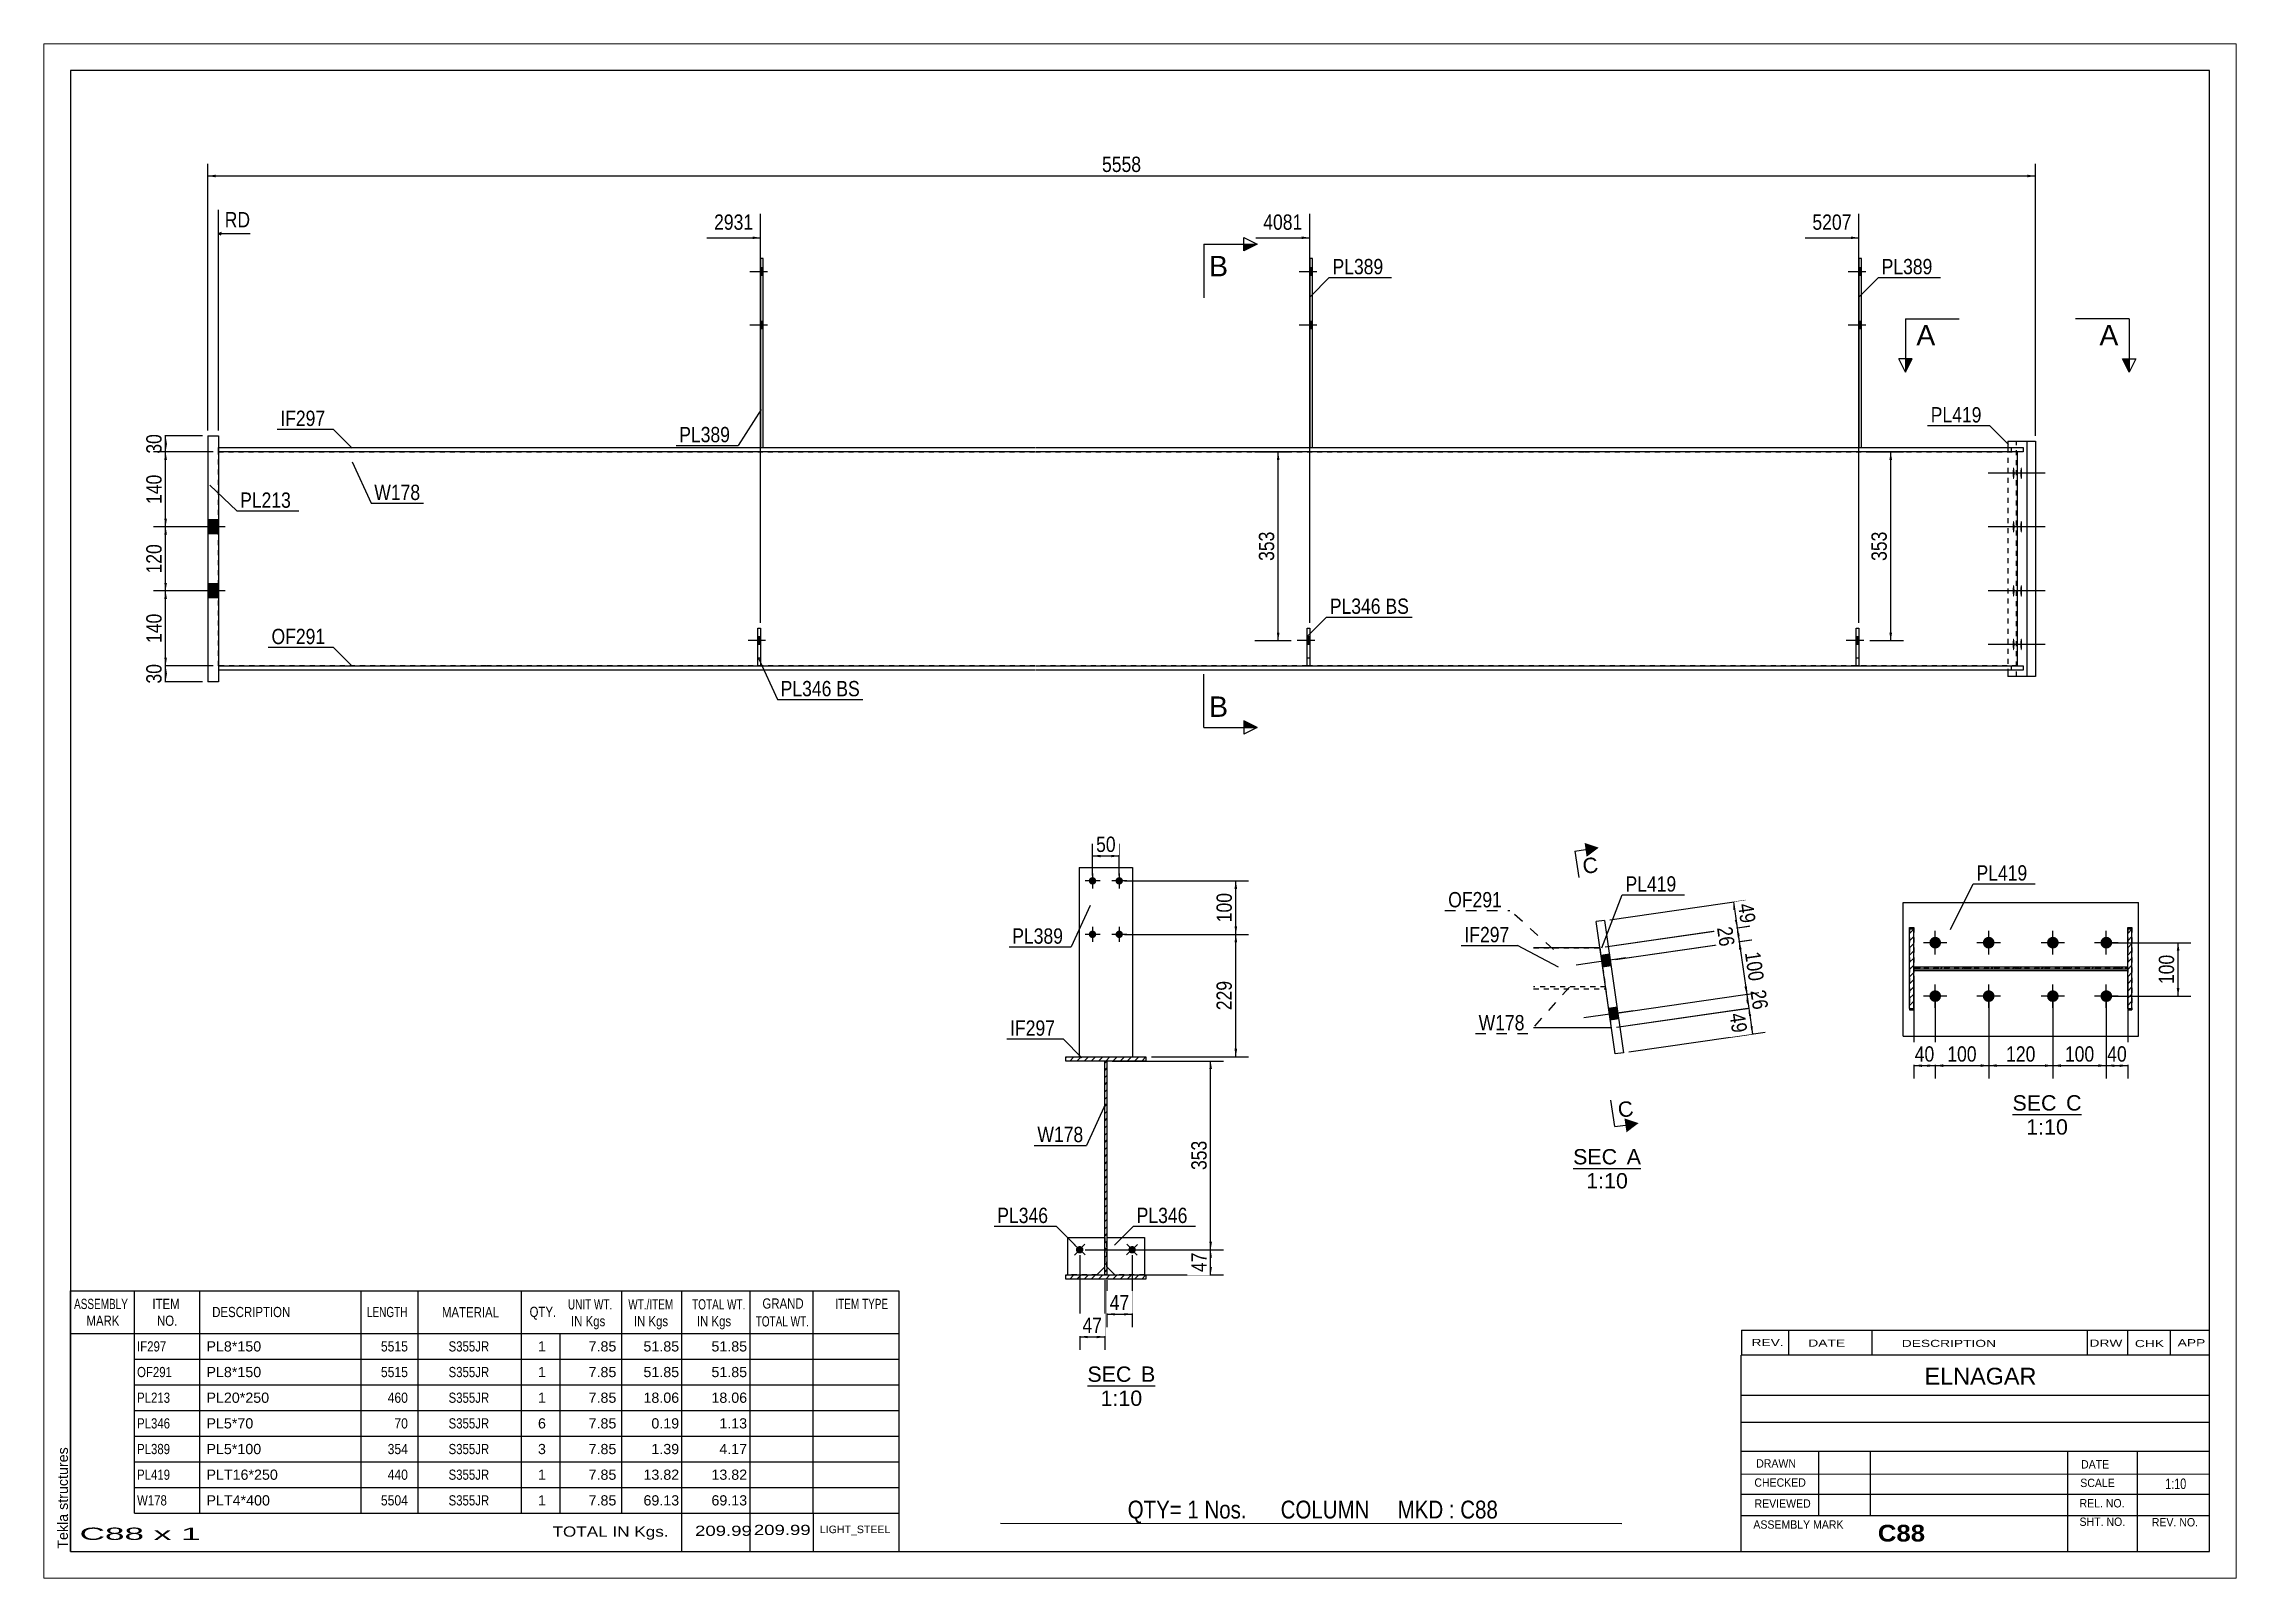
# Paper-space layout 'Layout1' of a CAD drawing. Header units: millimetres. Extents: x 0 to 410, y 0 to 287.
# The model-space entities are those that its viewports show. They can reach past a viewport. Long polylines and large blocks are cut down to what shows.
import ezdxf

# ---------------------------------------------------------------- set-up
doc = ezdxf.new("R2010")
doc.units = ezdxf.units.MM
doc.linetypes.add('DXK_LINE_DOT1', pattern=[1.8814, 0.9407, -0.9407])
doc.linetypes.add('DXK_LINE_DOT2', pattern=[3.9198, 1.9599, -1.9599])
doc.layers.add('Viewport layer', color=7, linetype='Continuous', plot=False)
doc.styles.add('Arial', font='ARIAL.TTF', dxfattribs={"height": 0.2})
doc.styles.add('Arial Bold', font='ARIALBD.TTF', dxfattribs={"height": 0.2})
doc.styles.add('Arial Narrow', font='ARIALN.TTF', dxfattribs={"height": 0.2})

# ---------------------------------------------------------------- blocks, each defined once
blk = doc.blocks.new('Unknown-624481099-6954')
at = {"color": 5, "linetype": 'Continuous'}
for p, q in [((97.18, 111.33), (-302.82, 111.33)), ((-302.82, 111.33), (-302.82, -165.67)), ((97.18, -165.67), (97.18, 111.33)), ((-302.82, -165.67), (97.18, -165.67))]:
    blk.add_line(p, q, dxfattribs=at)
at = {"color": 174, "linetype": 'Continuous', "style": 'Arial'}
blk.add_text('Tekla structures', height=1.9102, rotation=90, dxfattribs=at).set_placement((-303.32, -165.17))
blk = doc.blocks.new('Unknown-624481099-12 - 7461')
at = {"color": 1, "linetype": 'Continuous'}
blk.add_line((-21.82, -94.02), (-9.13, -94.02), dxfattribs=at)
at = {"color": 0, "linetype": 'Continuous'}
blk.add_wipeout([(-13.6, -93.27), (-13.6, -90.27), (-21.82, -90.27), (-21.82, -93.27)], dxfattribs=at)
blk.add_wipeout([(-9.13, -93.27), (-9.13, -90.27), (-11.8, -90.27), (-11.8, -93.27)], dxfattribs=at)
blk.add_wipeout([(-11.59, -97.77), (-11.59, -94.77), (-19.37, -94.77), (-19.37, -97.77)], dxfattribs=at)
at = {"color": 136, "linetype": 'Continuous', "style": 'Arial'}
for s, height, p in [('SEC', 2.865, (-21.82, -93.27)), ('A', 2.87, (-11.8, -93.27)), ('1:10', 2.865, (-19.37, -97.77))]:
    blk.add_text(s, height=height, dxfattribs=at).set_placement(p)
blk = doc.blocks.new('Unknown-624481099-13 - 8792')
at = {"color": 1, "linetype": 'Continuous'}
blk.add_line((-112.65, -134.69), (-99.96, -134.69), dxfattribs=at)
at = {"color": 0, "linetype": 'Continuous'}
blk.add_wipeout([(-104.43, -133.94), (-104.43, -130.94), (-112.65, -130.94), (-112.65, -133.94)], dxfattribs=at)
blk.add_wipeout([(-99.96, -133.94), (-99.96, -130.94), (-102.63, -130.94), (-102.63, -133.94)], dxfattribs=at)
blk.add_wipeout([(-102.41, -138.44), (-102.41, -135.44), (-110.2, -135.44), (-110.2, -138.44)], dxfattribs=at)
at = {"color": 136, "linetype": 'Continuous', "style": 'Arial'}
for s, height, p in [('SEC', 2.865, (-112.65, -133.94)), ('B', 2.87, (-102.63, -133.94)), ('1:10', 2.865, (-110.2, -138.44))]:
    blk.add_text(s, height=height, dxfattribs=at).set_placement(p)
blk = doc.blocks.new('Unknown-624481099-14 - 9789')
at = {"color": 1, "linetype": 'Continuous'}
blk.add_line((60.35, -83.95), (73.26, -83.95), dxfattribs=at)
at = {"color": 0, "linetype": 'Continuous'}
blk.add_wipeout([(68.57, -83.2), (68.57, -80.2), (60.35, -80.2), (60.35, -83.2)], dxfattribs=at)
blk.add_wipeout([(73.26, -83.2), (73.26, -80.2), (70.37, -80.2), (70.37, -83.2)], dxfattribs=at)
blk.add_wipeout([(70.7, -87.7), (70.7, -84.7), (62.92, -84.7), (62.92, -87.7)], dxfattribs=at)
at = {"color": 136, "linetype": 'Continuous', "style": 'Arial'}
for s, height, p in [('SEC', 2.865, (60.35, -83.2)), ('C', 2.87, (70.37, -83.2)), ('1:10', 2.865, (62.92, -87.7))]:
    blk.add_text(s, height=height, dxfattribs=at).set_placement(p)
blk = doc.blocks.new('Part-624481099-6074 - 6020')
at = {"color": 7, "linetype": 'DXK_LINE_DOT1'}
for p, q in [((-71.58, 0), (-71.58, 7)), ((-71.58, 7), (-71.08, 7)), ((-71.08, 7), (-71.08, 0)), ((-71.58, 1.5), (-71.08, 1.5)), ((-71.08, 0), (-71.58, 0))]:
    blk.add_line(p, q, dxfattribs=at)
blk = doc.blocks.new('Part-624481099-9206 - 6020')
at = {"color": 2, "linetype": 'Continuous'}
for p, q in [((-174.28, 0), (-174.28, 7)), ((-174.28, 7), (-173.78, 7)), ((-173.78, 7), (-173.78, 0))]:
    blk.add_line(p, q, dxfattribs=at)
blk = doc.blocks.new('Part-624481099-6067 - 6020')
at = {"color": 2, "linetype": 'Continuous'}
for p, q in [((-275.18, 0), (-225.18, 0)), ((-225.18, -0.8), (-275.18, -0.8)), ((-225.08, 0), (-122.48, 0)), ((-122.48, -0.8), (-225.08, -0.8)), ((-122.38, 0), (-19.78, 0)), ((-19.78, -0.8), (-122.38, -0.8)), ((-19.68, 0), (62.36, 0)), ((62.36, -0.8), (-19.68, -0.8)), ((62.36, 0), (62.36, -0.8))]:
    blk.add_line(p, q, dxfattribs=at)
at = {"color": 7, "linetype": 'DXK_LINE_DOT1'}
for p, q in [((-275.18, 0), (-275.18, -0.8)), ((60.19, -0.8), (60.19, 0))]:
    blk.add_line(p, q, dxfattribs=at)
blk = doc.blocks.new('Part-624481099-6068 - 6020')
at = {"color": 2, "linetype": 'Continuous'}
for p, q in [((-275.18, 40.8), (-225.18, 40.8)), ((-225.18, 40), (-275.18, 40)), ((-225.08, 40.8), (-122.48, 40.8)), ((-122.48, 40), (-225.08, 40)), ((-122.38, 40.8), (-19.78, 40.8)), ((-19.78, 40), (-122.38, 40)), ((-19.68, 40.8), (62.36, 40.8)), ((62.36, 40), (-19.68, 40)), ((62.36, 40.8), (62.36, 40))]:
    blk.add_line(p, q, dxfattribs=at)
at = {"color": 7, "linetype": 'DXK_LINE_DOT1'}
for p, q in [((-275.18, 40), (-275.18, 40.8)), ((60.19, 40), (60.19, 40.8))]:
    blk.add_line(p, q, dxfattribs=at)
blk = doc.blocks.new('Part-624481099-6077 - 6020')
at = {"color": 2, "linetype": 'Continuous'}
for p, q in [((-71.58, 0), (-71.58, 7)), ((-71.58, 7), (-71.08, 7)), ((-71.08, 7), (-71.08, 0))]:
    blk.add_line(p, q, dxfattribs=at)
blk = doc.blocks.new('Part-624481099-6069 - 6020')
at = {"color": 2, "linetype": 'Continuous'}
for p, q in [((59.48, 42), (59.48, 40.8)), ((59.48, 42), (64.64, 42)), ((63.06, 42), (63.06, -2)), ((64.64, 42), (64.64, -2)), ((59.48, -0.8), (59.48, -2)), ((64.64, -2), (59.48, -2))]:
    blk.add_line(p, q, dxfattribs=at)
at = {"color": 7, "linetype": 'DXK_LINE_DOT1'}
for p, q in [((61.07, -2), (61.07, 42)), ((59.48, 40.8), (59.48, -0.8))]:
    blk.add_line(p, q, dxfattribs=at)
blk = doc.blocks.new('Part-624481099-6072 - 6020')
at = {"color": 2, "linetype": 'Continuous'}
for p, q in [((-277.18, 43), (-275.18, 43)), ((-277.18, 43), (-277.18, -3)), ((-275.18, 43), (-275.18, -3)), ((-275.18, -3), (-277.18, -3))]:
    blk.add_line(p, q, dxfattribs=at)
blk = doc.blocks.new('Part-624481099-6073 - 6020')
at = {"color": 2, "linetype": 'Continuous'}
for p, q in [((-70.58, 76.2), (-71.08, 76.2)), ((-71.08, 76.2), (-71.08, 40.8)), ((-70.58, 40.8), (-70.58, 76.2))]:
    blk.add_line(p, q, dxfattribs=at)
at = {"color": 7, "linetype": 'DXK_LINE_DOT1'}
blk.add_line((-71.08, 40.8), (-70.58, 40.8), dxfattribs=at)
blk = doc.blocks.new('Part-624481099-6080 - 6020')
at = {"color": 2, "linetype": 'Continuous'}
for p, q in [((32.12, 76.2), (31.62, 76.2)), ((31.62, 76.2), (31.62, 40.8)), ((32.12, 40.8), (32.12, 76.2))]:
    blk.add_line(p, q, dxfattribs=at)
at = {"color": 7, "linetype": 'DXK_LINE_DOT1'}
blk.add_line((31.62, 40.8), (32.12, 40.8), dxfattribs=at)
blk = doc.blocks.new('Part-624481099-6081 - 6020')
at = {"color": 7, "linetype": 'DXK_LINE_DOT1'}
for p, q in [((31.12, 0), (31.12, 7)), ((31.12, 7), (31.62, 7)), ((31.62, 7), (31.62, 0)), ((31.12, 1.5), (31.62, 1.5)), ((31.62, 0), (31.12, 0))]:
    blk.add_line(p, q, dxfattribs=at)
blk = doc.blocks.new('Part-624481099-6084 - 6020')
at = {"color": 2, "linetype": 'Continuous'}
for p, q in [((31.12, 0), (31.12, 7)), ((31.12, 7), (31.62, 7)), ((31.62, 7), (31.62, 0))]:
    blk.add_line(p, q, dxfattribs=at)
blk = doc.blocks.new('Part-624481099-6087 - 6020')
at = {"color": 7, "linetype": 'DXK_LINE_DOT1'}
for p, q in [((-275.18, 40), (-225.18, 40)), ((-275.18, 0), (-275.18, 40)), ((-225.08, 40), (-122.48, 40)), ((-122.38, 40), (-19.78, 40)), ((-19.68, 40), (61.24, 40)), ((-71.58, 0), (-122.38, 0)), ((-19.78, 0), (-71.08, 0)), ((31.12, 0), (-19.68, 0)), ((61.24, 0), (31.62, 0)), ((-225.18, 0), (-275.18, 0)), ((-122.48, 0), (-225.08, 0))]:
    blk.add_line(p, q, dxfattribs=at)
at = {"color": 2, "linetype": 'Continuous'}
blk.add_line((61.24, 40), (61.24, 0), dxfattribs=at)
blk = doc.blocks.new('Bolt-624481099-6088 - 6020')
at = {"linetype": 'Continuous'}
for points in [[(60.73, 36), (60.73, 35.77), (60.72, 35.55), (60.7, 35.35), (60.67, 35.18), (60.64, 35.05), (60.61, 34.95), (60.58, 34.91), (60.54, 34.91), (60.5, 34.95), (60.47, 35.05), (60.44, 35.18), (60.42, 35.35), (60.4, 35.55), (60.39, 35.77), (60.38, 36), (60.39, 36.23), (60.4, 36.45), (60.42, 36.65), (60.44, 36.82), (60.47, 36.95), (60.5, 37.05), (60.54, 37.09), (60.58, 37.09), (60.61, 37.05), (60.64, 36.95), (60.67, 36.82), (60.7, 36.65), (60.72, 36.45), (60.73, 36.23)], [(62.16, 36), (62.16, 35.77), (62.15, 35.55), (62.13, 35.35), (62.11, 35.18), (62.08, 35.05), (62.04, 34.95), (62.01, 34.91), (61.97, 34.91), (61.93, 34.95), (61.9, 35.05), (61.87, 35.18), (61.85, 35.35), (61.83, 35.55), (61.82, 35.77), (61.81, 36), (61.82, 36.23), (61.83, 36.45), (61.85, 36.65), (61.87, 36.82), (61.9, 36.95), (61.93, 37.05), (61.97, 37.09), (62.01, 37.09), (62.04, 37.05), (62.08, 36.95), (62.11, 36.82), (62.13, 36.65), (62.15, 36.45), (62.16, 36.23)], [(60.73, 26), (60.73, 25.77), (60.72, 25.55), (60.7, 25.35), (60.67, 25.18), (60.64, 25.05), (60.61, 24.95), (60.58, 24.91), (60.54, 24.91), (60.5, 24.95), (60.47, 25.05), (60.44, 25.18), (60.42, 25.35), (60.4, 25.55), (60.39, 25.77), (60.38, 26), (60.39, 26.23), (60.4, 26.45), (60.42, 26.65), (60.44, 26.82), (60.47, 26.95), (60.5, 27.05), (60.54, 27.09), (60.58, 27.09), (60.61, 27.05), (60.64, 26.95), (60.67, 26.82), (60.7, 26.65), (60.72, 26.45), (60.73, 26.23)], [(62.16, 26), (62.16, 25.77), (62.15, 25.55), (62.13, 25.35), (62.11, 25.18), (62.08, 25.05), (62.04, 24.95), (62.01, 24.91), (61.97, 24.91), (61.93, 24.95), (61.9, 25.05), (61.87, 25.18), (61.85, 25.35), (61.83, 25.55), (61.82, 25.77), (61.81, 26), (61.82, 26.23), (61.83, 26.45), (61.85, 26.65), (61.87, 26.82), (61.9, 26.95), (61.93, 27.05), (61.97, 27.09), (62.01, 27.09), (62.04, 27.05), (62.08, 26.95), (62.11, 26.82), (62.13, 26.65), (62.15, 26.45), (62.16, 26.23)], [(60.73, 14), (60.73, 13.77), (60.72, 13.55), (60.7, 13.35), (60.67, 13.18), (60.64, 13.05), (60.61, 12.95), (60.58, 12.91), (60.54, 12.91), (60.5, 12.95), (60.47, 13.05), (60.44, 13.18), (60.42, 13.35), (60.4, 13.55), (60.39, 13.77), (60.38, 14), (60.39, 14.23), (60.4, 14.45), (60.42, 14.65), (60.44, 14.82), (60.47, 14.95), (60.5, 15.05), (60.54, 15.09), (60.58, 15.09), (60.61, 15.05), (60.64, 14.95), (60.67, 14.82), (60.7, 14.65), (60.72, 14.45), (60.73, 14.23)], [(62.16, 14), (62.16, 13.77), (62.15, 13.55), (62.13, 13.35), (62.11, 13.18), (62.08, 13.05), (62.04, 12.95), (62.01, 12.91), (61.97, 12.91), (61.93, 12.95), (61.9, 13.05), (61.87, 13.18), (61.85, 13.35), (61.83, 13.55), (61.82, 13.77), (61.81, 14), (61.82, 14.23), (61.83, 14.45), (61.85, 14.65), (61.87, 14.82), (61.9, 14.95), (61.93, 15.05), (61.97, 15.09), (62.01, 15.09), (62.04, 15.05), (62.08, 14.95), (62.11, 14.82), (62.13, 14.65), (62.15, 14.45), (62.16, 14.23)], [(60.73, 4), (60.73, 3.77), (60.72, 3.55), (60.7, 3.35), (60.67, 3.18), (60.64, 3.05), (60.61, 2.95), (60.58, 2.91), (60.54, 2.91), (60.5, 2.95), (60.47, 3.05), (60.44, 3.18), (60.42, 3.35), (60.4, 3.55), (60.39, 3.77), (60.38, 4), (60.39, 4.23), (60.4, 4.45), (60.42, 4.65), (60.44, 4.82), (60.47, 4.95), (60.5, 5.05), (60.54, 5.09), (60.58, 5.09), (60.61, 5.05), (60.64, 4.95), (60.67, 4.82), (60.7, 4.65), (60.72, 4.45), (60.73, 4.23)], [(62.16, 4), (62.16, 3.77), (62.15, 3.55), (62.13, 3.35), (62.11, 3.18), (62.08, 3.05), (62.04, 2.95), (62.01, 2.91), (61.97, 2.91), (61.93, 2.95), (61.9, 3.05), (61.87, 3.18), (61.85, 3.35), (61.83, 3.55), (61.82, 3.77), (61.81, 4), (61.82, 4.23), (61.83, 4.45), (61.85, 4.65), (61.87, 4.82), (61.9, 4.95), (61.93, 5.05), (61.97, 5.09), (62.01, 5.09), (62.04, 5.05), (62.08, 4.95), (62.11, 4.82), (62.13, 4.65), (62.15, 4.45), (62.16, 4.23)]]:
    blk.add_hatch(color=3, dxfattribs=at).paths.add_polyline_path(points)
at = {"color": 3, "linetype": 'Continuous'}
for p, q in [((65.05, 36), (55.81, 36)), ((66.48, 36), (57.24, 36)), ((65.05, 26), (55.81, 26)), ((66.48, 26), (57.24, 26)), ((65.05, 14), (55.81, 14)), ((66.48, 14), (57.24, 14)), ((65.05, 4), (55.81, 4)), ((66.48, 4), (57.24, 4))]:
    blk.add_line(p, q, dxfattribs=at)
blk = doc.blocks.new('Bolt-624481099-6091 - 6020')
at = {"linetype": 'Continuous'}
for points in [[(-275.18, 24.7), (-275.18, 27.3), (-277.18, 27.3), (-277.18, 24.7)], [(-275.18, 24.7), (-275.18, 27.3), (-277.18, 27.3), (-277.18, 24.7)], [(-275.18, 12.7), (-275.18, 15.3), (-277.18, 15.3), (-277.18, 12.7)], [(-275.18, 12.7), (-275.18, 15.3), (-277.18, 15.3), (-277.18, 12.7)]]:
    blk.add_hatch(color=3, dxfattribs=at).paths.add_polyline_path(points)
at = {"color": 3, "linetype": 'Continuous'}
for p, q in [((-275.18, 27.3), (-277.18, 27.3)), ((-275.18, 27.3), (-277.18, 27.3)), ((-273.88, 26), (-277.18, 26)), ((-273.88, 26), (-277.18, 26)), ((-275.18, 24.7), (-277.18, 24.7)), ((-275.18, 24.7), (-277.18, 24.7)), ((-275.18, 15.3), (-277.18, 15.3)), ((-275.18, 15.3), (-277.18, 15.3)), ((-273.88, 14), (-277.18, 14)), ((-273.88, 14), (-277.18, 14)), ((-275.18, 12.7), (-277.18, 12.7)), ((-275.18, 12.7), (-277.18, 12.7))]:
    blk.add_line(p, q, dxfattribs=at)
blk = doc.blocks.new('Bolt-624481099-6092 - 6020')
at = {"linetype": 'Continuous'}
for points in [[(-70.58, 73), (-70.58, 74.4), (-71.08, 74.4), (-71.08, 73)], [(-70.58, 73), (-70.58, 74.4), (-71.08, 74.4), (-71.08, 73)], [(-70.58, 63), (-70.58, 64.4), (-71.08, 64.4), (-71.08, 63)], [(-70.58, 63), (-70.58, 64.4), (-71.08, 64.4), (-71.08, 63)]]:
    blk.add_hatch(color=3, dxfattribs=at).paths.add_polyline_path(points)
at = {"color": 3, "linetype": 'Continuous'}
for p, q in [((-70.58, 74.4), (-71.08, 74.4)), ((-70.58, 74.4), (-71.08, 74.4)), ((-69.78, 73.7), (-73.08, 73.7)), ((-69.78, 73.7), (-73.08, 73.7)), ((-70.58, 73), (-71.08, 73)), ((-70.58, 73), (-71.08, 73)), ((-69.78, 63.7), (-73.08, 63.7)), ((-69.78, 63.7), (-73.08, 63.7)), ((-70.58, 64.4), (-71.08, 64.4)), ((-70.58, 64.4), (-71.08, 64.4)), ((-70.58, 63), (-71.08, 63)), ((-70.58, 63), (-71.08, 63))]:
    blk.add_line(p, q, dxfattribs=at)
blk = doc.blocks.new('Bolt-624481099-6093 - 6020')
at = {"color": 3, "linetype": 'DXK_LINE_DOT2'}
for p, q in [((-70.13, 4.7), (-73.43, 4.7)), ((-71.08, 5.4), (-71.58, 5.4)), ((-71.08, 4), (-71.58, 4))]:
    blk.add_line(p, q, dxfattribs=at)
blk = doc.blocks.new('Bolt-624481099-6096 - 6020')
at = {"linetype": 'Continuous'}
blk.add_hatch(color=3, dxfattribs=at).paths.add_polyline_path([(-71.08, 4), (-71.08, 5.4), (-71.58, 5.4), (-71.58, 4)])
at = {"color": 3, "linetype": 'Continuous'}
for p, q in [((-70.13, 4.7), (-73.43, 4.7)), ((-71.08, 5.4), (-71.58, 5.4)), ((-71.08, 4), (-71.58, 4))]:
    blk.add_line(p, q, dxfattribs=at)
blk = doc.blocks.new('Bolt-624481099-6099 - 6020')
at = {"linetype": 'Continuous'}
for points in [[(32.12, 73), (32.12, 74.4), (31.62, 74.4), (31.62, 73)], [(32.12, 73), (32.12, 74.4), (31.62, 74.4), (31.62, 73)], [(32.12, 63), (32.12, 64.4), (31.62, 64.4), (31.62, 63)], [(32.12, 63), (32.12, 64.4), (31.62, 64.4), (31.62, 63)]]:
    blk.add_hatch(color=3, dxfattribs=at).paths.add_polyline_path(points)
at = {"color": 3, "linetype": 'Continuous'}
for p, q in [((32.12, 74.4), (31.62, 74.4)), ((32.12, 74.4), (31.62, 74.4)), ((32.92, 73.7), (29.62, 73.7)), ((32.92, 73.7), (29.62, 73.7)), ((32.12, 73), (31.62, 73)), ((32.12, 73), (31.62, 73)), ((32.92, 63.7), (29.62, 63.7)), ((32.92, 63.7), (29.62, 63.7)), ((32.12, 64.4), (31.62, 64.4)), ((32.12, 64.4), (31.62, 64.4)), ((32.12, 63), (31.62, 63)), ((32.12, 63), (31.62, 63))]:
    blk.add_line(p, q, dxfattribs=at)
blk = doc.blocks.new('Bolt-624481099-6100 - 6020')
at = {"color": 3, "linetype": 'DXK_LINE_DOT2'}
for p, q in [((31.62, 5.4), (31.12, 5.4)), ((32.42, 4.7), (31.12, 4.7)), ((31.62, 4), (31.12, 4))]:
    blk.add_line(p, q, dxfattribs=at)
blk = doc.blocks.new('Bolt-624481099-6103 - 6020')
at = {"linetype": 'Continuous'}
blk.add_hatch(color=3, dxfattribs=at).paths.add_polyline_path([(31.62, 4), (31.62, 5.4), (31.12, 5.4), (31.12, 4)])
at = {"color": 3, "linetype": 'Continuous'}
for p, q in [((32.57, 4.7), (29.27, 4.7)), ((31.62, 5.4), (31.12, 5.4)), ((31.62, 4), (31.12, 4))]:
    blk.add_line(p, q, dxfattribs=at)
blk = doc.blocks.new('Part-624481099-9203 - 6020')
at = {"color": 7, "linetype": 'DXK_LINE_DOT1'}
for p, q in [((-174.28, 0), (-174.28, 7)), ((-174.28, 7), (-173.78, 7)), ((-173.78, 7), (-173.78, 0)), ((-174.28, 1.5), (-173.78, 1.5))]:
    blk.add_line(p, q, dxfattribs=at)
blk = doc.blocks.new('Part-624481099-9202 - 6020')
at = {"color": 2, "linetype": 'Continuous'}
for p, q in [((-173.28, 76.2), (-173.78, 76.2)), ((-173.78, 76.2), (-173.78, 40.8)), ((-173.28, 40.8), (-173.28, 76.2))]:
    blk.add_line(p, q, dxfattribs=at)
at = {"color": 7, "linetype": 'DXK_LINE_DOT1'}
blk.add_line((-173.78, 40.8), (-173.28, 40.8), dxfattribs=at)
blk = doc.blocks.new('Bolt-624481099-9209 - 6020')
at = {"linetype": 'Continuous'}
for points in [[(-173.28, 73), (-173.28, 74.4), (-173.78, 74.4), (-173.78, 73)], [(-173.28, 73), (-173.28, 74.4), (-173.78, 74.4), (-173.78, 73)], [(-173.28, 63), (-173.28, 64.4), (-173.78, 64.4), (-173.78, 63)], [(-173.28, 63), (-173.28, 64.4), (-173.78, 64.4), (-173.78, 63)]]:
    blk.add_hatch(color=3, dxfattribs=at).paths.add_polyline_path(points)
at = {"color": 3, "linetype": 'Continuous'}
for p, q in [((-173.28, 74.4), (-173.78, 74.4)), ((-173.28, 74.4), (-173.78, 74.4)), ((-172.48, 73.7), (-175.78, 73.7)), ((-172.48, 73.7), (-175.78, 73.7)), ((-173.28, 73), (-173.78, 73)), ((-173.28, 73), (-173.78, 73)), ((-172.48, 63.7), (-175.78, 63.7)), ((-172.48, 63.7), (-175.78, 63.7)), ((-173.28, 64.4), (-173.78, 64.4)), ((-173.28, 64.4), (-173.78, 64.4)), ((-173.28, 63), (-173.78, 63)), ((-173.28, 63), (-173.78, 63))]:
    blk.add_line(p, q, dxfattribs=at)
blk = doc.blocks.new('Bolt-624481099-9210 - 6020')
at = {"color": 3, "linetype": 'DXK_LINE_DOT2'}
for p, q in [((-172.83, 4.7), (-176.13, 4.7)), ((-173.78, 5.4), (-174.28, 5.4)), ((-173.78, 4), (-174.28, 4))]:
    blk.add_line(p, q, dxfattribs=at)
blk = doc.blocks.new('Bolt-624481099-9213 - 6020')
at = {"linetype": 'Continuous'}
blk.add_hatch(color=3, dxfattribs=at).paths.add_polyline_path([(-173.78, 4), (-173.78, 5.4), (-174.28, 5.4), (-174.28, 4)])
at = {"color": 3, "linetype": 'Continuous'}
for p, q in [((-172.83, 4.7), (-176.13, 4.7)), ((-173.78, 5.4), (-174.28, 5.4)), ((-173.78, 4), (-174.28, 4))]:
    blk.add_line(p, q, dxfattribs=at)
blk = doc.blocks.new('Part-624481099-7464 - 7461')
at = {"color": 7, "linetype": 'DXK_LINE_DOT1'}
for p, q in [((-29.2, -52.74), (-16.84, -52.74)), ((-16.84, -52.74), (-14.67, -67.74)), ((-14.67, -67.74), (-29.2, -67.74))]:
    blk.add_line(p, q, dxfattribs=at)
blk = doc.blocks.new('Part-624481099-7465 - 7461')
at = {"color": 2, "linetype": 'Continuous'}
for p, q in [((-16.84, -52.74), (-29.2, -52.74)), ((-14.67, -67.74), (-29.2, -67.74))]:
    blk.add_line(p, q, dxfattribs=at)
blk = doc.blocks.new('Part-624481099-7466 - 7461')
at = {"color": 2, "linetype": 'Continuous'}
for p, q in [((-15.96, -47.64), (-17.54, -47.87)), ((-13.96, -72.62), (-17.54, -47.87)), ((-15.96, -47.64), (-12.38, -72.39)), ((-12.38, -72.39), (-13.96, -72.62))]:
    blk.add_line(p, q, dxfattribs=at)
blk = doc.blocks.new('Part-624481099-7484 - 7461')
at = {"color": 7, "linetype": 'DXK_LINE_DOT1'}
for p, q in [((-15.78, -60.04), (-29.2, -60.04)), ((-29.2, -60.44), (-15.78, -60.44)), ((-15.78, -60.44), (-15.78, -60.04))]:
    blk.add_line(p, q, dxfattribs=at)
blk = doc.blocks.new('Bolt-624481099-7485 - 7461')
at = {"linetype": 'Continuous'}
for points in [[(-14.73, -56.16), (-15.04, -53.98), (-16.62, -54.21), (-16.31, -56.38)], [(-14.73, -56.16), (-15.04, -53.98), (-16.62, -54.21), (-16.31, -56.38)], [(-14.73, -56.16), (-15.04, -53.98), (-16.62, -54.21), (-16.31, -56.38)], [(-14.73, -56.16), (-15.04, -53.98), (-16.62, -54.21), (-16.31, -56.38)], [(-13.29, -66.05), (-13.61, -63.88), (-15.19, -64.1), (-14.88, -66.28)], [(-13.29, -66.05), (-13.61, -63.88), (-15.19, -64.1), (-14.88, -66.28)], [(-13.29, -66.05), (-13.61, -63.88), (-15.19, -64.1), (-14.88, -66.28)], [(-13.29, -66.05), (-13.61, -63.88), (-15.19, -64.1), (-14.88, -66.28)]]:
    blk.add_hatch(color=3, dxfattribs=at).paths.add_polyline_path(points)
at = {"color": 3, "linetype": 'Continuous'}
for p, q in [((-11.97, -54.65), (-21.22, -55.98)), ((-11.97, -54.65), (-21.22, -55.98)), ((-11.97, -54.65), (-21.22, -55.98)), ((-11.97, -54.65), (-21.22, -55.98)), ((-15.04, -53.98), (-16.62, -54.21)), ((-15.04, -53.98), (-16.62, -54.21)), ((-15.04, -53.98), (-16.62, -54.21)), ((-15.04, -53.98), (-16.62, -54.21)), ((-14.73, -56.16), (-16.31, -56.38)), ((-14.73, -56.16), (-16.31, -56.38)), ((-14.73, -56.16), (-16.31, -56.38)), ((-14.73, -56.16), (-16.31, -56.38)), ((-10.54, -64.54), (-19.79, -65.88)), ((-10.54, -64.54), (-19.79, -65.88)), ((-10.54, -64.54), (-19.79, -65.88)), ((-10.54, -64.54), (-19.79, -65.88)), ((-13.61, -63.88), (-15.19, -64.1)), ((-13.61, -63.88), (-15.19, -64.1)), ((-13.61, -63.88), (-15.19, -64.1)), ((-13.61, -63.88), (-15.19, -64.1)), ((-13.29, -66.05), (-14.88, -66.28)), ((-13.29, -66.05), (-14.88, -66.28)), ((-13.29, -66.05), (-14.88, -66.28)), ((-13.29, -66.05), (-14.88, -66.28))]:
    blk.add_line(p, q, dxfattribs=at)
blk = doc.blocks.new('Part-624481099-8803 - 8792')
at = {"color": 2, "linetype": 'Continuous'}
for p, q in [((-109, -106.94), (-102, -106.94)), ((-102, -106.94), (-102, -113.94)), ((-107.5, -113.94), (-109, -112.44))]:
    blk.add_line(p, q, dxfattribs=at)
at = {"color": 7, "linetype": 'DXK_LINE_DOT1'}
for p, q in [((-109, -112.44), (-109, -106.94)), ((-102, -113.94), (-107.5, -113.94))]:
    blk.add_line(p, q, dxfattribs=at)
blk = doc.blocks.new('Part-624481099-8793 - 8792')
at = {"linetype": 'Continuous'}
h = blk.add_hatch(dxfattribs=at)
h.set_pattern_fill('', scale=0.3, style=0, pattern_type=0)
h.set_pattern_definition([(45, (-101.701, -113.9426), (-0.67352, 0.67352), [])])
h.paths.add_polyline_path([(-101.7, -114.74), (-101.7, -113.94), (-116.7, -113.94), (-116.7, -114.74)])
at = {"color": 2, "linetype": 'Continuous'}
for p, q in [((-116.7, -114.74), (-116.7, -113.94)), ((-116.7, -113.94), (-101.7, -113.94)), ((-101.7, -114.74), (-116.7, -114.74)), ((-101.7, -113.94), (-101.7, -114.74))]:
    blk.add_line(p, q, dxfattribs=at)
blk = doc.blocks.new('Bolt-624481099-8818 - 8792')
at = {"linetype": 'Continuous'}
for points in [[(-111, -40.24, -1), (-112.4, -40.24, -1)], [(-106, -40.24, -1), (-107.4, -40.24, -1)], [(-111, -50.24, -1), (-112.4, -50.24, -1)], [(-106, -50.24, -1), (-107.4, -50.24, -1)]]:
    blk.add_hatch(color=3, dxfattribs=at).paths.add_polyline_path(points)
at = {"color": 3, "linetype": 'Continuous'}
for p, q in [((-110.3, -40.24), (-113.1, -40.24)), ((-111.7, -38.84), (-111.7, -41.64)), ((-105.3, -40.24), (-108.1, -40.24)), ((-106.7, -38.84), (-106.7, -41.64)), ((-111.7, -48.84), (-111.7, -51.64)), ((-106.7, -48.84), (-106.7, -51.64)), ((-110.3, -50.24), (-113.1, -50.24)), ((-105.3, -50.24), (-108.1, -50.24))]:
    blk.add_line(p, q, dxfattribs=at)
blk = doc.blocks.new('Part-624481099-8794 - 8792')
at = {"linetype": 'Continuous'}
h = blk.add_hatch(dxfattribs=at)
h.set_pattern_fill('', scale=0.3, style=0, pattern_type=0)
h.set_pattern_definition([(45, (-101.701, -73.1426), (-0.67352, 0.67352), [])])
h.paths.add_polyline_path([(-101.7, -73.94), (-101.7, -73.14), (-116.7, -73.14), (-116.7, -73.94)])
at = {"color": 2, "linetype": 'Continuous'}
for p, q in [((-116.7, -73.94), (-116.7, -73.14)), ((-116.7, -73.14), (-101.7, -73.14)), ((-101.7, -73.14), (-101.7, -73.94)), ((-101.7, -73.94), (-116.7, -73.94))]:
    blk.add_line(p, q, dxfattribs=at)
blk = doc.blocks.new('Part-624481099-8799 - 8792')
at = {"color": 2, "linetype": 'Continuous'}
for p, q in [((-114.2, -37.74), (-104.2, -37.74)), ((-114.2, -37.74), (-114.2, -73.14)), ((-104.2, -37.74), (-104.2, -73.14))]:
    blk.add_line(p, q, dxfattribs=at)
at = {"color": 7, "linetype": 'DXK_LINE_DOT1'}
blk.add_line((-114.2, -73.14), (-104.2, -73.14), dxfattribs=at)
blk = doc.blocks.new('Part-624481099-8800 - 8792')
at = {"color": 2, "linetype": 'Continuous'}
for p, q in [((-116.4, -106.94), (-109.4, -106.94)), ((-116.4, -106.94), (-116.4, -113.94)), ((-109.4, -112.44), (-110.9, -113.94))]:
    blk.add_line(p, q, dxfattribs=at)
at = {"color": 7, "linetype": 'DXK_LINE_DOT1'}
for p, q in [((-109.4, -106.94), (-109.4, -112.44)), ((-110.9, -113.94), (-116.4, -113.94))]:
    blk.add_line(p, q, dxfattribs=at)
blk = doc.blocks.new('Part-624481099-8813 - 8792')
at = {"linetype": 'Continuous'}
h = blk.add_hatch(dxfattribs=at)
h.set_pattern_fill('', scale=0.3, style=0, pattern_type=0)
h.set_pattern_definition([(45, (-109.001, -73.9426), (-0.67352, 0.67352), [])])
h.paths.add_polyline_path([(-109, -113.94), (-109, -73.94), (-109.4, -73.94), (-109.4, -113.94)])
at = {"color": 2, "linetype": 'Continuous'}
for p, q in [((-109.4, -113.94), (-109.4, -73.94)), ((-109.4, -73.94), (-109, -73.94)), ((-109, -73.94), (-109, -113.94)), ((-109, -113.94), (-109.4, -113.94))]:
    blk.add_line(p, q, dxfattribs=at)
blk = doc.blocks.new('Bolt-624481099-8819 - 8792')
at = {"linetype": 'Continuous'}
blk.add_hatch(color=3, dxfattribs=at).paths.add_polyline_path([(-113.62, -108.73, -1), (-114.58, -109.75, -1)])
at = {"color": 3, "linetype": 'Continuous'}
for p, q in [((-115.12, -108.28), (-113.08, -110.2)), ((-113.14, -108.22), (-115.06, -110.26))]:
    blk.add_line(p, q, dxfattribs=at)
blk = doc.blocks.new('Bolt-624481099-8822 - 8792')
at = {"linetype": 'Continuous'}
blk.add_hatch(color=3, dxfattribs=at).paths.add_polyline_path([(-103.82, -109.75, -1), (-104.78, -108.73, -1)])
at = {"color": 3, "linetype": 'Continuous'}
for p, q in [((-103.28, -108.28), (-105.32, -110.2)), ((-103.34, -110.26), (-105.26, -108.22))]:
    blk.add_line(p, q, dxfattribs=at)
blk = doc.blocks.new('Part-624481099-9792 - 9789')
at = {"color": 2, "linetype": 'Continuous'}
for p, q in [((39.9, -69.3), (39.9, -44.3)), ((39.9, -44.3), (83.9, -44.3)), ((83.9, -69.3), (83.9, -44.3)), ((39.9, -69.3), (83.9, -69.3))]:
    blk.add_line(p, q, dxfattribs=at)
blk = doc.blocks.new('Part-624481099-9790 - 9789')
at = {"linetype": 'Continuous'}
h = blk.add_hatch(dxfattribs=at)
h.set_pattern_fill('', scale=0.3, style=0, pattern_type=0)
h.set_pattern_definition([(45, (41.9017, -64.0974), (-0.67352, 0.67352), [])])
h.paths.add_polyline_path([(41.1, -64.1), (41.9, -64.1), (41.9, -48.94), (41.1, -48.94)])
at = {"color": 7, "linetype": 'DXK_LINE_DOT1'}
for p, q in [((41.1, -48.94), (41.1, -64.1)), ((41.9, -48.94), (41.9, -64.1)), ((41.1, -49.22), (41.9, -49.22))]:
    blk.add_line(p, q, dxfattribs=at)
at = {"color": 2, "linetype": 'Continuous'}
for p, q in [((41.1, -48.94), (41.9, -48.94)), ((41.1, -64.1), (41.1, -48.94)), ((41.9, -64.1), (41.9, -48.94)), ((41.1, -64.1), (41.1, -64.37)), ((41.1, -64.1), (41.9, -64.1)), ((41.1, -64.37), (41.9, -64.37)), ((41.9, -64.1), (41.9, -64.37))]:
    blk.add_line(p, q, dxfattribs=at)
blk = doc.blocks.new('Part-624481099-9791 - 9789')
at = {"linetype": 'Continuous'}
h = blk.add_hatch(dxfattribs=at)
h.set_pattern_fill('', scale=0.3, style=0, pattern_type=0)
h.set_pattern_definition([(45, (82.7017, -64.0974), (-0.67352, 0.67352), [])])
h.paths.add_polyline_path([(81.9, -64.1), (82.7, -64.1), (82.7, -48.94), (81.9, -48.94)])
at = {"color": 7, "linetype": 'DXK_LINE_DOT1'}
for p, q in [((81.9, -48.94), (81.9, -64.1)), ((82.7, -48.94), (82.7, -64.1)), ((81.9, -49.22), (82.7, -49.22))]:
    blk.add_line(p, q, dxfattribs=at)
at = {"color": 2, "linetype": 'Continuous'}
for p, q in [((81.9, -48.94), (82.7, -48.94)), ((81.9, -64.1), (81.9, -48.94)), ((82.7, -64.1), (82.7, -48.94)), ((81.9, -64.1), (81.9, -64.37)), ((81.9, -64.1), (82.7, -64.1)), ((81.9, -64.37), (82.7, -64.37)), ((82.7, -64.1), (82.7, -64.37))]:
    blk.add_line(p, q, dxfattribs=at)
blk = doc.blocks.new('Part-624481099-9817 - 9789')
at = {"linetype": 'Continuous'}
h = blk.add_hatch(dxfattribs=at)
h.set_pattern_fill('', scale=0.3, style=0, pattern_type=0)
h.set_pattern_definition([(45, (81.9017, -56.7215), (-0.67352, 0.67352), [])])
h.paths.add_polyline_path([(41.9, -56.72), (81.9, -56.72), (81.9, -56.32), (41.9, -56.32)])
at = {"color": 2, "linetype": 'Continuous'}
for p, q in [((41.9, -56.32), (81.9, -56.32)), ((41.9, -56.72), (41.9, -56.32)), ((41.9, -56.72), (81.9, -56.72)), ((41.9, -56.99), (81.9, -56.99)), ((81.9, -56.72), (81.9, -56.32))]:
    blk.add_line(p, q, dxfattribs=at)
at = {"color": 7, "linetype": 'DXK_LINE_DOT1'}
blk.add_line((41.9, -56.59), (81.9, -56.59), dxfattribs=at)
blk = doc.blocks.new('Bolt-624481099-9818 - 9789')
at = {"linetype": 'Continuous'}
for points in [[(45.9, -52.9, -1), (45.9, -50.7, -1)], [(55.9, -52.9, -1), (55.9, -50.7, -1)], [(67.9, -52.9, -1), (67.9, -50.7, -1)], [(77.9, -52.9, -1), (77.9, -50.7, -1)], [(45.9, -62.9, -1), (45.9, -60.7, -1)], [(55.9, -62.9, -1), (55.9, -60.7, -1)], [(67.9, -62.9, -1), (67.9, -60.7, -1)], [(77.9, -62.9, -1), (77.9, -60.7, -1)]]:
    blk.add_hatch(color=3, dxfattribs=at).paths.add_polyline_path(points)
at = {"color": 3, "linetype": 'Continuous'}
for p, q in [((48.1, -51.8), (43.7, -51.8)), ((45.9, -54), (45.9, -49.6)), ((58.1, -51.8), (53.7, -51.8)), ((55.9, -54), (55.9, -49.6)), ((70.1, -51.8), (65.7, -51.8)), ((67.9, -54), (67.9, -49.6)), ((80.1, -51.8), (75.7, -51.8)), ((77.9, -54), (77.9, -49.6)), ((45.9, -64), (45.9, -59.6)), ((55.9, -64), (55.9, -59.6)), ((67.9, -64), (67.9, -59.6)), ((77.9, -64), (77.9, -59.6)), ((48.1, -61.8), (43.7, -61.8)), ((58.1, -61.8), (53.7, -61.8)), ((70.1, -61.8), (65.7, -61.8)), ((80.1, -61.8), (75.7, -61.8))]:
    blk.add_line(p, q, dxfattribs=at)
blk = doc.blocks.new('StraightDimension-624481099-7207 - 6020')
at = {"linetype": 'Continuous'}
for points in [[(-285.3, 24.5), (-285.05, 26), (-284.8, 24.5)], [(-284.8, 15.5), (-285.05, 14), (-285.3, 15.5)]]:
    blk.add_hatch(color=7, dxfattribs=at).paths.add_polyline_path(points)
at = {"color": 7, "linetype": 'Continuous'}
for p, q in [((-276.18, 26), (-287.3, 26)), ((-285.05, 14), (-285.05, 26)), ((-276.18, 14), (-287.3, 14))]:
    blk.add_line(p, q, dxfattribs=at)
at = {"color": 0}
blk.add_wipeout([(-285.2, 23.34), (-289.4, 23.34), (-289.4, 16.66), (-285.2, 16.66)], dxfattribs=at)
at = {"color": 3, "style": 'Arial Narrow'}
blk.add_text('120', height=2.863, rotation=90.0002, dxfattribs=at).set_placement((-285.8, 17.26))
blk = doc.blocks.new('StraightDimension-624481099-9734 - 6020')
at = {"linetype": 'Continuous'}
blk.add_hatch(color=7, dxfattribs=at).paths.add_polyline_path([(30.12, 80.3), (31.62, 80.05), (30.12, 79.8)])
at = {"color": 7, "linetype": 'Continuous'}
for p, q in [((31.62, 8), (31.62, 84.55)), ((21.56, 80.05), (31.62, 80.05))]:
    blk.add_line(p, q, dxfattribs=at)
at = {"color": 0}
blk.add_wipeout([(30.84, 80.95), (30.84, 85.15), (22.33, 85.15), (22.33, 80.95)], dxfattribs=at)
at = {"color": 3, "style": 'Arial Narrow'}
blk.add_text('5207', height=2.863, dxfattribs=at).set_placement((22.93, 81.55))
blk = doc.blocks.new('StraightDimension-624481099-9736 - 6020')
at = {"linetype": 'Continuous'}
blk.add_hatch(color=7, dxfattribs=at).paths.add_polyline_path([(-175.28, 80.3), (-173.78, 80.05), (-175.28, 79.8)])
at = {"color": 7, "linetype": 'Continuous'}
for p, q in [((-173.78, 8), (-173.78, 84.55)), ((-183.84, 80.05), (-173.78, 80.05))]:
    blk.add_line(p, q, dxfattribs=at)
at = {"color": 0, "linetype": 'Continuous'}
blk.add_wipeout([(-268.65, 81.4), (-268.65, 85.6), (-274.59, 85.6), (-274.59, 81.4)], dxfattribs=at)
at = {"color": 7, "linetype": 'Continuous'}
for p, q in [((-275.18, 44), (-275.18, 85.3)), ((-274.68, 81.05), (-275.18, 80.8)), ((-274.68, 80.55), (-275.18, 80.8)), ((-269.25, 80.8), (-275.18, 80.8))]:
    blk.add_line(p, q, dxfattribs=at)
at = {"color": 3, "linetype": 'Continuous', "style": 'Arial Narrow'}
blk.add_text('RD', height=2.863, dxfattribs=at).set_placement((-273.99, 82))
at = {"color": 0}
blk.add_wipeout([(-174.56, 80.95), (-174.56, 85.15), (-183.07, 85.15), (-183.07, 80.95)], dxfattribs=at)
at = {"color": 3, "style": 'Arial Narrow'}
blk.add_text('2931', height=2.863, dxfattribs=at).set_placement((-182.47, 81.55))
blk = doc.blocks.new('StraightDimension-624481099-9735 - 6020')
at = {"linetype": 'Continuous'}
blk.add_hatch(color=7, dxfattribs=at).paths.add_polyline_path([(-72.58, 80.3), (-71.08, 80.05), (-72.58, 79.8)])
at = {"color": 7, "linetype": 'Continuous'}
for p, q in [((-71.08, 8), (-71.08, 84.55)), ((-81.14, 80.05), (-71.08, 80.05))]:
    blk.add_line(p, q, dxfattribs=at)
at = {"color": 0}
blk.add_wipeout([(-71.86, 80.95), (-71.86, 85.15), (-80.37, 85.15), (-80.37, 80.95)], dxfattribs=at)
at = {"color": 3, "style": 'Arial Narrow'}
blk.add_text('4081', height=2.863, dxfattribs=at).set_placement((-79.77, 81.55))
blk = doc.blocks.new('StraightDimension-624481099-7409 - 6020')
at = {"linetype": 'Continuous'}
for points in [[(-77.23, 38.5), (-76.98, 40), (-76.73, 38.5)], [(-76.73, 6.2), (-76.98, 4.7), (-77.23, 6.2)]]:
    blk.add_hatch(color=7, dxfattribs=at).paths.add_polyline_path(points)
at = {"color": 7, "linetype": 'Continuous'}
for p, q in [((-81.35, 40), (-74.58, 40)), ((-76.98, 4.7), (-76.98, 40)), ((-81.35, 4.7), (-74.58, 4.7))]:
    blk.add_line(p, q, dxfattribs=at)
at = {"color": 0}
blk.add_wipeout([(-77.13, 25.69), (-81.33, 25.69), (-81.33, 19.01), (-77.13, 19.01)], dxfattribs=at)
at = {"color": 3, "style": 'Arial Narrow'}
blk.add_text('353', height=2.863, rotation=90.0002, dxfattribs=at).set_placement((-77.73, 19.61))
blk = doc.blocks.new('StraightDimension-624481099-7421 - 6020')
at = {"linetype": 'Continuous'}
for points in [[(37.33, 38.5), (37.58, 40), (37.83, 38.5)], [(37.83, 6.2), (37.58, 4.7), (37.33, 6.2)]]:
    blk.add_hatch(color=7, dxfattribs=at).paths.add_polyline_path(points)
at = {"color": 7, "linetype": 'Continuous'}
for p, q in [((33.69, 40), (39.98, 40)), ((37.58, 4.7), (37.58, 40)), ((33.69, 4.7), (39.98, 4.7))]:
    blk.add_line(p, q, dxfattribs=at)
at = {"color": 0}
blk.add_wipeout([(37.43, 25.69), (33.23, 25.69), (33.23, 19.01), (37.43, 19.01)], dxfattribs=at)
at = {"color": 3, "style": 'Arial Narrow'}
blk.add_text('353', height=2.863, rotation=90.0002, dxfattribs=at).set_placement((36.83, 19.61))
blk = doc.blocks.new('StraightDimension-624481099-7205 - 6020')
at = {"linetype": 'Continuous'}
for points in [[(-285.3, 41.5), (-285.05, 43), (-284.8, 41.5)], [(-284.8, 41.5), (-285.05, 40), (-285.3, 41.5)]]:
    blk.add_hatch(color=7, dxfattribs=at).paths.add_polyline_path(points)
at = {"color": 7, "linetype": 'Continuous'}
for p, q in [((-278.18, 43), (-287.3, 43)), ((-285.05, 40), (-285.05, 43)), ((-276.18, 40), (-287.3, 40))]:
    blk.add_line(p, q, dxfattribs=at)
at = {"color": 0}
blk.add_wipeout([(-285.2, 43.93), (-289.4, 43.93), (-289.4, 39.07), (-285.2, 39.07)], dxfattribs=at)
at = {"color": 3, "style": 'Arial Narrow'}
blk.add_text('30', height=2.863, rotation=90.0002, dxfattribs=at).set_placement((-285.8, 39.67))
blk = doc.blocks.new('StraightDimension-624481099-7206 - 6020')
at = {"linetype": 'Continuous'}
for points in [[(-285.3, 38.5), (-285.05, 40), (-284.8, 38.5)], [(-284.8, 27.5), (-285.05, 26), (-285.3, 27.5)]]:
    blk.add_hatch(color=7, dxfattribs=at).paths.add_polyline_path(points)
at = {"color": 7, "linetype": 'Continuous'}
for p, q in [((-276.18, 40), (-287.3, 40)), ((-285.05, 26), (-285.05, 40)), ((-276.18, 26), (-287.3, 26))]:
    blk.add_line(p, q, dxfattribs=at)
at = {"color": 0}
blk.add_wipeout([(-285.2, 36.34), (-289.4, 36.34), (-289.4, 29.66), (-285.2, 29.66)], dxfattribs=at)
at = {"color": 3, "style": 'Arial Narrow'}
blk.add_text('140', height=2.863, rotation=90.0002, dxfattribs=at).set_placement((-285.8, 30.26))
blk = doc.blocks.new('StraightDimension-624481099-7208 - 6020')
at = {"linetype": 'Continuous'}
for points in [[(-285.3, 12.5), (-285.05, 14), (-284.8, 12.5)], [(-284.8, 1.5), (-285.05, 0), (-285.3, 1.5)]]:
    blk.add_hatch(color=7, dxfattribs=at).paths.add_polyline_path(points)
at = {"color": 7, "linetype": 'Continuous'}
for p, q in [((-276.18, 14), (-287.3, 14)), ((-285.05, 0), (-285.05, 14)), ((-276.18, 0), (-287.3, 0))]:
    blk.add_line(p, q, dxfattribs=at)
at = {"color": 0}
blk.add_wipeout([(-285.2, 10.34), (-289.4, 10.34), (-289.4, 3.66), (-285.2, 3.66)], dxfattribs=at)
at = {"color": 3, "style": 'Arial Narrow'}
blk.add_text('140', height=2.863, rotation=90.0002, dxfattribs=at).set_placement((-285.8, 4.26))
blk = doc.blocks.new('StraightDimension-624481099-7209 - 6020')
at = {"linetype": 'Continuous'}
for points in [[(-285.3, -1.5), (-285.05, 0), (-284.8, -1.5)], [(-284.8, -1.5), (-285.05, -3), (-285.3, -1.5)]]:
    blk.add_hatch(color=7, dxfattribs=at).paths.add_polyline_path(points)
at = {"color": 7, "linetype": 'Continuous'}
for p, q in [((-276.18, 0), (-287.3, 0)), ((-285.05, -3), (-285.05, 0)), ((-278.18, -3), (-287.3, -3))]:
    blk.add_line(p, q, dxfattribs=at)
at = {"color": 0}
blk.add_wipeout([(-285.2, 0.93), (-289.4, 0.93), (-289.4, -3.93), (-285.2, -3.93)], dxfattribs=at)
at = {"color": 3, "style": 'Arial Narrow'}
blk.add_text('30', height=2.863, rotation=90.0002, dxfattribs=at).set_placement((-285.8, -3.33))
blk = doc.blocks.new('StraightDimension-624481099-7290 - 6020')
at = {"linetype": 'Continuous'}
for points in [[(-275.68, 91.36), (-277.18, 91.61), (-275.68, 91.86)], [(63.14, 91.86), (64.64, 91.61), (63.14, 91.36)]]:
    blk.add_hatch(color=7, dxfattribs=at).paths.add_polyline_path(points)
at = {"color": 7, "linetype": 'Continuous'}
for p, q in [((-277.18, 44), (-277.18, 93.86)), ((-277.18, 91.61), (64.64, 91.61)), ((64.64, 43), (64.64, 93.86))]:
    blk.add_line(p, q, dxfattribs=at)
at = {"color": 0}
blk.add_wipeout([(-102.01, 91.76), (-102.01, 95.96), (-110.52, 95.96), (-110.52, 91.76)], dxfattribs=at)
at = {"color": 3, "style": 'Arial Narrow'}
blk.add_text('5558', height=2.863, dxfattribs=at).set_placement((-109.92, 92.36))
blk = doc.blocks.new('StraightDimension-624481099-8491 - 7461')
at = {"linetype": 'Continuous'}
for points in [[(8.13, -45.68), (8.16, -44.16), (8.63, -45.61)], [(8.9, -47.51), (8.87, -49.03), (8.41, -47.58)]]:
    blk.add_hatch(color=7, dxfattribs=at).paths.add_polyline_path(points)
at = {"color": 7, "linetype": 'Continuous'}
for p, q in [((-14.97, -47.5), (10.39, -43.83)), ((8.16, -44.16), (8.87, -49.03)), ((-15.85, -52.6), (11.09, -48.71))]:
    blk.add_line(p, q, dxfattribs=at)
at = {"color": 0}
blk.add_wipeout([(9.01, -48.97), (13.17, -48.37), (12.47, -43.57), (8.32, -44.17)], dxfattribs=at)
at = {"color": 3, "style": 'Arial Narrow'}
blk.add_text('49', height=2.863, rotation=-81.7725, dxfattribs=at).set_placement((9, -44.68))
blk = doc.blocks.new('StraightDimension-624481099-8487 - 7461')
at = {"linetype": 'Continuous'}
for points in [[(11, -65.55), (11.04, -64.03), (11.5, -65.48)], [(11.77, -67.38), (11.74, -68.9), (11.28, -67.45)]]:
    blk.add_hatch(color=7, dxfattribs=at).paths.add_polyline_path(points)
at = {"color": 7, "linetype": 'Continuous'}
for p, q in [((-13.68, -67.6), (13.41, -63.68)), ((11.04, -64.03), (11.74, -68.9)), ((-11.39, -72.24), (14.12, -68.56))]:
    blk.add_line(p, q, dxfattribs=at)
at = {"color": 0}
blk.add_wipeout([(7.43, -69.49), (11.59, -68.89), (10.89, -64.08), (6.74, -64.68)], dxfattribs=at)
at = {"color": 3, "style": 'Arial Narrow'}
blk.add_text('49', height=2.863, rotation=-81.7725, dxfattribs=at).set_placement((7.42, -65.19))
blk = doc.blocks.new('StraightDimension-624481099-8488 - 7461')
at = {"linetype": 'Continuous'}
for points in [[(10.63, -63), (10.67, -61.48), (11.13, -62.93)], [(11.07, -62.51), (11.04, -64.03), (10.57, -62.58)]]:
    blk.add_hatch(color=7, dxfattribs=at).paths.add_polyline_path(points)
at = {"color": 7, "linetype": 'Continuous'}
for p, q in [((-14.05, -65.05), (12.89, -61.15)), ((10.67, -61.48), (11.04, -64.03)), ((-13.68, -67.6), (13.26, -63.71))]:
    blk.add_line(p, q, dxfattribs=at)
at = {"color": 0}
blk.add_wipeout([(11.35, -65.13), (15.5, -64.53), (14.81, -59.73), (10.65, -60.33)], dxfattribs=at)
at = {"color": 3, "style": 'Arial Narrow'}
blk.add_text('26', height=2.863, rotation=-81.7725, dxfattribs=at).set_placement((11.33, -60.84))
blk = doc.blocks.new('StraightDimension-624481099-8489 - 7461')
at = {"linetype": 'Continuous'}
for points in [[(9.2, -53.1), (9.24, -51.58), (9.7, -53.03)], [(10.7, -59.96), (10.67, -61.48), (10.21, -60.03)]]:
    blk.add_hatch(color=7, dxfattribs=at).paths.add_polyline_path(points)
at = {"color": 7, "linetype": 'Continuous'}
for p, q in [((-13.89, -54.92), (11.46, -51.26)), ((9.24, -51.58), (10.67, -61.48)), ((-14.05, -65.05), (12.89, -61.15))]:
    blk.add_line(p, q, dxfattribs=at)
at = {"color": 0}
blk.add_wipeout([(10.58, -59.81), (14.74, -59.21), (13.78, -52.6), (9.62, -53.2)], dxfattribs=at)
at = {"color": 3, "style": 'Arial Narrow'}
blk.add_text('100', height=2.863, rotation=-81.7725, dxfattribs=at).set_placement((10.3, -53.71))
blk = doc.blocks.new('StraightDimension-624481099-8490 - 7461')
at = {"linetype": 'Continuous'}
for points in [[(8.84, -50.55), (8.87, -49.03), (9.33, -50.48)], [(9.27, -50.06), (9.24, -51.58), (8.77, -50.13)]]:
    blk.add_hatch(color=7, dxfattribs=at).paths.add_polyline_path(points)
at = {"color": 7, "linetype": 'Continuous'}
for p, q in [((-15.85, -52.6), (11.24, -48.68)), ((8.87, -49.03), (9.24, -51.58)), ((-13.89, -54.92), (11.61, -51.24))]:
    blk.add_line(p, q, dxfattribs=at)
at = {"color": 0}
blk.add_wipeout([(5.09, -53.33), (9.25, -52.73), (8.56, -47.92), (4.4, -48.52)], dxfattribs=at)
at = {"color": 3, "style": 'Arial Narrow'}
blk.add_text('26', height=2.863, rotation=-81.7725, dxfattribs=at).set_placement((5.08, -49.03))
blk = doc.blocks.new('StraightDimension-624481099-8988 - 8792')
at = {"linetype": 'Continuous'}
for points in [[(-89.86, -110.74), (-89.61, -109.24), (-89.36, -110.74)], [(-89.36, -112.44), (-89.61, -113.94), (-89.86, -112.44)]]:
    blk.add_hatch(color=7, dxfattribs=at).paths.add_polyline_path(points)
at = {"color": 7, "linetype": 'Continuous'}
for p, q in [((-113.1, -109.24), (-87.21, -109.24)), ((-89.61, -113.94), (-89.61, -109.24)), ((-108, -113.94), (-87.21, -113.94))]:
    blk.add_line(p, q, dxfattribs=at)
at = {"color": 0}
blk.add_wipeout([(-89.76, -109.16), (-93.96, -109.16), (-93.96, -114.02), (-89.76, -114.02)], dxfattribs=at)
at = {"color": 3, "style": 'Arial Narrow'}
blk.add_text('47', height=2.863, rotation=90.0002, dxfattribs=at).set_placement((-90.36, -113.42))
blk = doc.blocks.new('StraightDimension-624481099-9149 - 8792')
at = {"linetype": 'Continuous'}
for points in [[(-85.15, -51.74), (-84.9, -50.24), (-84.65, -51.74)], [(-84.65, -71.64), (-84.9, -73.14), (-85.15, -71.64)]]:
    blk.add_hatch(color=7, dxfattribs=at).paths.add_polyline_path(points)
at = {"color": 7, "linetype": 'Continuous'}
for p, q in [((-105.7, -50.24), (-82.5, -50.24)), ((-84.9, -73.14), (-84.9, -50.24)), ((-100.7, -73.14), (-82.5, -73.14))]:
    blk.add_line(p, q, dxfattribs=at)
at = {"color": 0}
blk.add_wipeout([(-85.05, -58.35), (-89.25, -58.35), (-89.25, -65.03), (-85.05, -65.03)], dxfattribs=at)
at = {"color": 3, "style": 'Arial Narrow'}
blk.add_text('229', height=2.863, rotation=90.0002, dxfattribs=at).set_placement((-85.65, -64.43))
blk = doc.blocks.new('StraightDimension-624481099-8975 - 8792')
at = {"linetype": 'Continuous'}
for points in [[(-110.2, -35.83), (-111.7, -35.58), (-110.2, -35.33)], [(-108.2, -35.33), (-106.7, -35.58), (-108.2, -35.83)]]:
    blk.add_hatch(color=7, dxfattribs=at).paths.add_polyline_path(points)
at = {"color": 7, "linetype": 'Continuous'}
for p, q in [((-111.7, -39.24), (-111.7, -33.33)), ((-111.7, -35.58), (-106.7, -35.58)), ((-106.7, -39.24), (-106.7, -33.33))]:
    blk.add_line(p, q, dxfattribs=at)
at = {"color": 0}
blk.add_wipeout([(-106.77, -35.43), (-106.77, -31.23), (-111.63, -31.23), (-111.63, -35.43)], dxfattribs=at)
at = {"color": 3, "style": 'Arial Narrow'}
blk.add_text('50', height=2.863, dxfattribs=at).set_placement((-111.03, -34.83))
blk = doc.blocks.new('StraightDimension-624481099-8965 - 8792')
at = {"linetype": 'Continuous'}
for points in [[(-107.5, -121.54), (-109, -121.29), (-107.5, -121.04)], [(-105.8, -121.04), (-104.3, -121.29), (-105.8, -121.54)]]:
    blk.add_hatch(color=7, dxfattribs=at).paths.add_polyline_path(points)
at = {"color": 7, "linetype": 'Continuous'}
for p, q in [((-104.3, -110.24), (-104.3, -123.69)), ((-109, -114.94), (-109, -123.69)), ((-109, -121.29), (-104.3, -121.29))]:
    blk.add_line(p, q, dxfattribs=at)
at = {"color": 0}
blk.add_wipeout([(-104.22, -121.14), (-104.22, -116.94), (-109.08, -116.94), (-109.08, -121.14)], dxfattribs=at)
at = {"color": 3, "style": 'Arial Narrow'}
blk.add_text('47', height=2.863, dxfattribs=at).set_placement((-108.48, -120.54))
blk = doc.blocks.new('StraightDimension-624481099-8970 - 8792')
at = {"linetype": 'Continuous'}
for points in [[(-112.6, -125.79), (-114.1, -125.54), (-112.6, -125.29)], [(-110.9, -125.29), (-109.4, -125.54), (-110.9, -125.79)]]:
    blk.add_hatch(color=7, dxfattribs=at).paths.add_polyline_path(points)
at = {"color": 7, "linetype": 'Continuous'}
for p, q in [((-114.1, -110.24), (-114.1, -127.94)), ((-109.4, -114.94), (-109.4, -127.94)), ((-114.1, -125.54), (-109.4, -125.54))]:
    blk.add_line(p, q, dxfattribs=at)
at = {"color": 0}
blk.add_wipeout([(-109.32, -125.39), (-109.32, -121.19), (-114.18, -121.19), (-114.18, -125.39)], dxfattribs=at)
at = {"color": 3, "style": 'Arial Narrow'}
blk.add_text('47', height=2.863, dxfattribs=at).set_placement((-113.58, -124.79))
blk = doc.blocks.new('StraightDimension-624481099-8987 - 8792')
at = {"linetype": 'Continuous'}
for points in [[(-89.86, -75.44), (-89.61, -73.94), (-89.36, -75.44)], [(-89.36, -107.74), (-89.61, -109.24), (-89.86, -107.74)]]:
    blk.add_hatch(color=7, dxfattribs=at).paths.add_polyline_path(points)
at = {"color": 7, "linetype": 'Continuous'}
for p, q in [((-108, -73.94), (-87.21, -73.94)), ((-89.61, -109.24), (-89.61, -73.94)), ((-113.1, -109.24), (-87.21, -109.24))]:
    blk.add_line(p, q, dxfattribs=at)
at = {"color": 0}
blk.add_wipeout([(-89.76, -88.25), (-93.96, -88.25), (-93.96, -94.93), (-89.76, -94.93)], dxfattribs=at)
at = {"color": 3, "style": 'Arial Narrow'}
blk.add_text('353', height=2.863, rotation=90.0002, dxfattribs=at).set_placement((-90.36, -94.33))
blk = doc.blocks.new('StraightDimension-624481099-9148 - 8792')
at = {"linetype": 'Continuous'}
for points in [[(-85.15, -41.74), (-84.9, -40.24), (-84.65, -41.74)], [(-84.65, -48.74), (-84.9, -50.24), (-85.15, -48.74)]]:
    blk.add_hatch(color=7, dxfattribs=at).paths.add_polyline_path(points)
at = {"color": 7, "linetype": 'Continuous'}
for p, q in [((-105.7, -40.24), (-82.5, -40.24)), ((-84.9, -50.24), (-84.9, -40.24)), ((-105.7, -50.24), (-82.5, -50.24))]:
    blk.add_line(p, q, dxfattribs=at)
at = {"color": 0}
blk.add_wipeout([(-85.05, -41.9), (-89.25, -41.9), (-89.25, -48.58), (-85.05, -48.58)], dxfattribs=at)
at = {"color": 3, "style": 'Arial Narrow'}
blk.add_text('100', height=2.863, rotation=90.0002, dxfattribs=at).set_placement((-85.65, -47.98))
blk = doc.blocks.new('StraightDimension-624481099-9875 - 9789')
at = {"linetype": 'Continuous'}
for points in [[(79.4, -75.05), (77.9, -74.8), (79.4, -74.55)], [(80.4, -74.55), (81.9, -74.8), (80.4, -75.05)]]:
    blk.add_hatch(color=7, dxfattribs=at).paths.add_polyline_path(points)
at = {"color": 7, "linetype": 'Continuous'}
for p, q in [((81.9, -57.99), (81.9, -77.2)), ((77.9, -62.8), (77.9, -77.2)), ((77.9, -74.8), (81.9, -74.8))]:
    blk.add_line(p, q, dxfattribs=at)
at = {"color": 0}
blk.add_wipeout([(82.33, -74.65), (82.33, -70.45), (77.47, -70.45), (77.47, -74.65)], dxfattribs=at)
at = {"color": 3, "style": 'Arial Narrow'}
blk.add_text('40', height=2.863, dxfattribs=at).set_placement((78.07, -74.05))
blk = doc.blocks.new('StraightDimension-624481099-9876 - 9789')
at = {"linetype": 'Continuous'}
for points in [[(69.4, -75.05), (67.9, -74.8), (69.4, -74.55)], [(76.4, -74.55), (77.9, -74.8), (76.4, -75.05)]]:
    blk.add_hatch(color=7, dxfattribs=at).paths.add_polyline_path(points)
at = {"color": 7, "linetype": 'Continuous'}
for p, q in [((67.9, -62.8), (67.9, -77.2)), ((77.9, -62.8), (77.9, -77.2)), ((67.9, -74.8), (77.9, -74.8))]:
    blk.add_line(p, q, dxfattribs=at)
at = {"color": 0}
blk.add_wipeout([(76.24, -74.65), (76.24, -70.45), (69.56, -70.45), (69.56, -74.65)], dxfattribs=at)
at = {"color": 3, "style": 'Arial Narrow'}
blk.add_text('100', height=2.863, dxfattribs=at).set_placement((70.16, -74.05))
blk = doc.blocks.new('StraightDimension-624481099-9877 - 9789')
at = {"linetype": 'Continuous'}
for points in [[(57.4, -75.05), (55.9, -74.8), (57.4, -74.55)], [(66.4, -74.55), (67.9, -74.8), (66.4, -75.05)]]:
    blk.add_hatch(color=7, dxfattribs=at).paths.add_polyline_path(points)
at = {"color": 7, "linetype": 'Continuous'}
for p, q in [((55.9, -62.8), (55.9, -77.2)), ((67.9, -62.8), (67.9, -77.2)), ((55.9, -74.8), (67.9, -74.8))]:
    blk.add_line(p, q, dxfattribs=at)
at = {"color": 0}
blk.add_wipeout([(65.24, -74.65), (65.24, -70.45), (58.56, -70.45), (58.56, -74.65)], dxfattribs=at)
at = {"color": 3, "style": 'Arial Narrow'}
blk.add_text('120', height=2.863, dxfattribs=at).set_placement((59.16, -74.05))
blk = doc.blocks.new('StraightDimension-624481099-9878 - 9789')
at = {"linetype": 'Continuous'}
for points in [[(47.4, -75.05), (45.9, -74.8), (47.4, -74.55)], [(54.4, -74.55), (55.9, -74.8), (54.4, -75.05)]]:
    blk.add_hatch(color=7, dxfattribs=at).paths.add_polyline_path(points)
at = {"color": 7, "linetype": 'Continuous'}
for p, q in [((45.9, -62.8), (45.9, -77.2)), ((55.9, -62.8), (55.9, -77.2)), ((45.9, -74.8), (55.9, -74.8))]:
    blk.add_line(p, q, dxfattribs=at)
at = {"color": 0}
blk.add_wipeout([(54.24, -74.65), (54.24, -70.45), (47.56, -70.45), (47.56, -74.65)], dxfattribs=at)
at = {"color": 3, "style": 'Arial Narrow'}
blk.add_text('100', height=2.863, dxfattribs=at).set_placement((48.16, -74.05))
blk = doc.blocks.new('StraightDimension-624481099-9879 - 9789')
at = {"linetype": 'Continuous'}
for points in [[(43.4, -75.05), (41.9, -74.8), (43.4, -74.55)], [(44.4, -74.55), (45.9, -74.8), (44.4, -75.05)]]:
    blk.add_hatch(color=7, dxfattribs=at).paths.add_polyline_path(points)
at = {"color": 7, "linetype": 'Continuous'}
for p, q in [((41.9, -57.99), (41.9, -77.2)), ((45.9, -62.8), (45.9, -77.2)), ((41.9, -74.8), (45.9, -74.8))]:
    blk.add_line(p, q, dxfattribs=at)
at = {"color": 0}
blk.add_wipeout([(46.33, -74.65), (46.33, -70.45), (41.47, -70.45), (41.47, -74.65)], dxfattribs=at)
at = {"color": 3, "style": 'Arial Narrow'}
blk.add_text('40', height=2.863, dxfattribs=at).set_placement((42.07, -74.05))
blk = doc.blocks.new('StraightDimension-624481099-9895 - 9789')
at = {"linetype": 'Continuous'}
for points in [[(91.07, -53.3), (91.32, -51.8), (91.57, -53.3)], [(91.57, -60.3), (91.32, -61.8), (91.07, -60.3)]]:
    blk.add_hatch(color=7, dxfattribs=at).paths.add_polyline_path(points)
at = {"color": 7, "linetype": 'Continuous'}
for p, q in [((78.9, -51.8), (93.72, -51.8)), ((91.32, -61.8), (91.32, -51.8)), ((78.9, -61.8), (93.72, -61.8))]:
    blk.add_line(p, q, dxfattribs=at)
at = {"color": 0}
blk.add_wipeout([(91.17, -53.45), (86.97, -53.45), (86.97, -60.14), (91.17, -60.14)], dxfattribs=at)
at = {"color": 3, "style": 'Arial Narrow'}
blk.add_text('100', height=2.863, rotation=90.0002, dxfattribs=at).set_placement((90.57, -59.54))
blk = doc.blocks.new('CBS_REVISION-624481099-9949')
at = {"color": 7, "linetype": 'Continuous'}
for p, q in [((9.67, -124.29), (97.17, -124.29)), ((9.67, -124.29), (9.67, -128.92)), ((18.47, -124.29), (18.47, -128.92)), ((34.06, -124.29), (34.06, -128.86)), ((74.32, -124.29), (74.32, -128.92)), ((81.86, -124.29), (81.86, -128.92)), ((89.81, -124.29), (89.81, -128.92)), ((9.67, -128.92), (97.17, -128.92))]:
    blk.add_line(p, q, dxfattribs=at)
at = {"color": 7, "style": 'Arial Narrow', "width": 1.7}
for s, height, p in [('REV.', 1.326, (11.54, -127.25)), ('DATE', 1.326, (22.16, -127.36)), ('DESCRIPTION', 1.3257, (39.64, -127.42)), ('DRW', 1.326, (74.75, -127.36)), ('CHK', 1.326, (83.24, -127.45)), ('APP', 1.326, (91.24, -127.29))]:
    blk.add_text(s, height=height, dxfattribs=at).set_placement(p)
blk = doc.blocks.new('CBS_BOM-624481099-9946')
at = {"color": 7, "linetype": 'Continuous'}
for p, q in [((-302.85, -124.91), (-302.85, -116.91)), ((-302.85, -116.91), (-147.93, -116.91)), ((-290.85, -124.91), (-290.85, -116.91)), ((-278.66, -124.91), (-278.66, -116.91)), ((-248.5, -124.91), (-248.5, -116.91)), ((-237.82, -124.91), (-237.82, -116.91)), ((-218.5, -124.91), (-218.5, -116.91)), ((-199.7, -124.91), (-199.7, -116.91)), ((-188.49, -124.91), (-188.49, -116.91)), ((-175.7, -124.91), (-175.7, -116.91)), ((-163.95, -124.91), (-163.95, -116.91)), ((-147.93, -116.91), (-147.93, -124.9)), ((-302.85, -124.91), (-147.93, -124.91)), ((-302.85, -129.71), (-302.85, -124.91)), ((-290.85, -129.71), (-290.85, -124.91)), ((-278.66, -129.71), (-278.66, -124.91)), ((-248.5, -129.71), (-248.5, -124.91)), ((-237.82, -129.71), (-237.82, -124.91)), ((-218.5, -129.71), (-218.5, -124.91)), ((-211.24, -129.71), (-211.24, -124.91)), ((-199.7, -129.71), (-199.7, -124.91)), ((-188.49, -129.71), (-188.49, -124.91)), ((-175.7, -129.71), (-175.7, -124.91)), ((-163.93, -129.71), (-163.93, -124.91)), ((-147.93, -124.91), (-147.93, -129.71)), ((-302.85, -134.51), (-302.85, -129.71)), ((-290.85, -129.71), (-147.93, -129.71)), ((-290.85, -134.51), (-290.85, -129.71)), ((-278.66, -134.51), (-278.66, -129.71)), ((-248.5, -134.51), (-248.5, -129.71)), ((-237.82, -134.51), (-237.82, -129.71)), ((-218.5, -134.51), (-218.5, -129.71)), ((-211.24, -134.51), (-211.24, -129.71)), ((-199.7, -134.51), (-199.7, -129.71)), ((-188.49, -134.51), (-188.49, -129.71)), ((-175.7, -134.51), (-175.7, -129.71)), ((-163.93, -134.51), (-163.93, -129.71)), ((-147.93, -129.71), (-147.93, -134.51)), ((-302.85, -139.31), (-302.85, -134.51)), ((-290.85, -134.51), (-147.93, -134.51)), ((-290.85, -139.31), (-290.85, -134.51)), ((-278.66, -139.31), (-278.66, -134.51)), ((-248.5, -139.31), (-248.5, -134.51)), ((-237.82, -139.31), (-237.82, -134.51)), ((-218.5, -139.31), (-218.5, -134.51)), ((-211.24, -139.31), (-211.24, -134.51)), ((-199.7, -139.31), (-199.7, -134.51)), ((-188.49, -139.31), (-188.49, -134.51)), ((-175.7, -139.31), (-175.7, -134.51)), ((-163.93, -139.31), (-163.93, -134.51)), ((-147.93, -134.51), (-147.93, -139.31)), ((-302.85, -144.11), (-302.85, -139.31)), ((-290.85, -139.31), (-147.93, -139.31)), ((-290.85, -144.11), (-290.85, -139.31)), ((-278.66, -144.11), (-278.66, -139.31)), ((-248.5, -144.11), (-248.5, -139.31)), ((-237.82, -144.11), (-237.82, -139.31)), ((-218.5, -144.11), (-218.5, -139.31)), ((-211.24, -144.11), (-211.24, -139.31)), ((-199.7, -144.11), (-199.7, -139.31)), ((-188.49, -144.11), (-188.49, -139.31)), ((-175.7, -144.11), (-175.7, -139.31)), ((-163.93, -144.11), (-163.93, -139.31)), ((-147.93, -139.31), (-147.93, -144.11)), ((-302.85, -148.91), (-302.85, -144.11)), ((-290.85, -144.11), (-147.93, -144.11)), ((-290.85, -148.91), (-290.85, -144.11)), ((-278.66, -148.91), (-278.66, -144.11)), ((-248.5, -148.91), (-248.5, -144.11)), ((-237.82, -148.91), (-237.82, -144.11)), ((-218.5, -148.91), (-218.5, -144.11)), ((-211.24, -148.91), (-211.24, -144.11)), ((-199.7, -148.91), (-199.7, -144.11)), ((-188.49, -148.91), (-188.49, -144.11)), ((-175.7, -148.91), (-175.7, -144.11)), ((-163.93, -148.91), (-163.93, -144.11)), ((-147.93, -144.11), (-147.93, -148.91)), ((-302.85, -153.71), (-302.85, -148.91)), ((-290.85, -148.91), (-147.93, -148.91)), ((-290.85, -153.71), (-290.85, -148.91)), ((-278.66, -153.71), (-278.66, -148.91)), ((-248.5, -153.71), (-248.5, -148.91)), ((-237.82, -153.71), (-237.82, -148.91)), ((-218.5, -153.71), (-218.5, -148.91)), ((-211.24, -153.71), (-211.24, -148.91)), ((-199.7, -153.71), (-199.7, -148.91)), ((-188.49, -153.71), (-188.49, -148.91)), ((-175.7, -153.71), (-175.7, -148.91)), ((-163.93, -153.71), (-163.93, -148.91)), ((-147.93, -148.91), (-147.93, -153.71)), ((-302.85, -158.51), (-302.85, -153.71)), ((-290.85, -153.71), (-147.93, -153.71)), ((-290.85, -158.51), (-290.85, -153.71)), ((-278.66, -158.51), (-278.66, -153.71)), ((-248.5, -158.51), (-248.5, -153.71)), ((-237.82, -158.51), (-237.82, -153.71)), ((-218.5, -158.51), (-218.5, -153.71)), ((-211.24, -158.51), (-211.24, -153.71)), ((-199.7, -158.51), (-199.7, -153.71)), ((-188.49, -158.51), (-188.49, -153.71)), ((-175.7, -158.51), (-175.7, -153.71)), ((-163.93, -158.51), (-163.93, -153.71)), ((-147.93, -153.71), (-147.93, -158.51)), ((-302.85, -165.71), (-302.85, -158.52)), ((-290.85, -158.51), (-147.93, -158.51)), ((-188.49, -165.71), (-188.49, -158.52)), ((-175.7, -165.71), (-175.7, -158.52)), ((-163.89, -165.71), (-163.89, -158.52)), ((-147.93, -158.51), (-147.93, -165.71)), ((-302.85, -165.71), (-147.93, -165.71))]:
    blk.add_line(p, q, dxfattribs=at)
at = {"color": 3, "linetype": 'Continuous', "style": 'Arial'}
for s, height, width, p in [('ASSEMBLY', 1.91, 0.7, (-302.17, -120.33)), ('ITEM', 1.91, 0.8, (-287.52, -120.33)), ('UNIT WT.', 1.91, 0.7, (-209.81, -120.41)), ('WT./ITEM', 1.91, 0.7, (-198.52, -120.41)), ('TOTAL WT.', 1.91, 0.7, (-186.58, -120.41)), ('GRAND', 1.91, 0.8, (-173.43, -120.25)), ('ITEM TYPE', 1.91, 0.7, (-159.79, -120.33)), ('MARK', 1.91, 0.8, (-299.85, -123.47)), ('NO.', 1.91, 0.8, (-286.66, -123.47)), ('DESCRIPTION', 1.9102, 0.8, (-276.33, -121.84)), ('LENGTH', 1.91, 0.7, (-247.39, -121.84)), ('MATERIAL', 1.91, 0.8, (-233.37, -121.88)), ('QTY.', 1.91, 0.8, (-216.98, -121.81)), ('IN Kgs', 1.91, 0.8, (-209.23, -123.55)), ('IN Kgs', 1.91, 0.8, (-197.48, -123.55)), ('IN Kgs', 1.91, 0.8, (-185.69, -123.55)), ('TOTAL WT.', 1.91, 0.7, (-174.69, -123.59))]:
    blk.add_text(s, height=height, dxfattribs=dict(at, width=width)).set_placement(p)
at = {"color": 7, "linetype": 'Continuous', "style": 'Arial'}
for s, width, p in [('IF297', 0.8, (-290.39, -128.27)), ('5515', 0.85, (-244.78, -128.27)), ('S355JR', 0.8, (-232.13, -128.27)), ('OF291', 0.8, (-290.39, -133.07)), ('5515', 0.85, (-244.78, -133.07)), ('S355JR', 0.8, (-232.13, -133.07)), ('PL213', 0.8, (-290.39, -137.87)), ('460', 0.85, (-243.52, -137.87)), ('S355JR', 0.8, (-232.13, -137.87)), ('PL346', 0.8, (-290.39, -142.67)), ('70', 0.85, (-242.26, -142.67)), ('S355JR', 0.8, (-232.13, -142.67)), ('PL389', 0.8, (-290.39, -147.47)), ('354', 0.85, (-243.52, -147.47)), ('S355JR', 0.8, (-232.13, -147.47)), ('PL419', 0.8, (-290.39, -152.27)), ('440', 0.85, (-243.52, -152.27)), ('S355JR', 0.8, (-232.13, -152.27)), ('W178', 0.8, (-290.39, -157.07)), ('5504', 0.85, (-244.78, -157.07)), ('S355JR', 0.8, (-232.13, -157.07))]:
    blk.add_text(s, height=1.91, dxfattribs=dict(at, width=width)).set_placement(p)
for s, p in [('PL8*150', (-277.41, -128.27)), ('1', (-215.41, -128.27)), ('7.85', (-205.94, -128.27)), ('51.85', (-195.68, -128.27)), ('51.85', (-182.97, -128.27)), ('PL8*150', (-277.41, -133.07)), ('1', (-215.41, -133.07)), ('7.85', (-205.94, -133.07)), ('51.85', (-195.68, -133.07)), ('51.85', (-182.97, -133.07)), ('PL20*250', (-277.41, -137.87)), ('1', (-215.41, -137.87)), ('7.85', (-205.94, -137.87)), ('18.06', (-195.68, -137.87)), ('18.06', (-182.97, -137.87)), ('PL5*70', (-277.41, -142.67)), ('6', (-215.41, -142.67)), ('7.85', (-205.94, -142.67)), ('0.19', (-194.2, -142.67)), ('1.13', (-181.49, -142.67)), ('PL5*100', (-277.41, -147.47)), ('3', (-215.41, -147.47)), ('7.85', (-205.94, -147.47)), ('1.39', (-194.2, -147.47)), ('4.17', (-181.49, -147.47)), ('PLT16*250', (-277.41, -152.27)), ('1', (-215.41, -152.27)), ('7.85', (-205.94, -152.27)), ('13.82', (-195.68, -152.27)), ('13.82', (-182.97, -152.27)), ('PLT4*400', (-277.41, -157.07)), ('1', (-215.41, -157.07)), ('7.85', (-205.94, -157.07)), ('69.13', (-195.68, -157.07)), ('69.13', (-182.97, -157.07))]:
    blk.add_text(s, height=1.91, dxfattribs=at).set_placement(p)
at = {"color": 6, "linetype": 'Continuous', "style": 'Arial'}
for s, height, width, p in [('C88 x 1', 2.292, 2.05, (-301.13, -163.51)), ('TOTAL IN Kgs.', 1.9102, 1.2, (-212.69, -162.91)), ('209.99', 1.91, 1.3, (-186.03, -162.76)), ('209.99', 1.91, 1.3, (-175.03, -162.6))]:
    blk.add_text(s, height=height, dxfattribs=dict(at, width=width)).set_placement(p)
blk.add_text('LIGHT_STEEL', height=1.4135, dxfattribs=at).set_placement((-162.68, -162.25))
blk = doc.blocks.new('CBS_CALLOFF-624481099-9947')
at = {"color": 7, "linetype": 'Continuous'}
blk.add_line((-128.94, -160.4), (-12.71, -160.42), dxfattribs=at)
at = {"color": 3, "linetype": 'Continuous', "style": 'Arial Narrow'}
blk.add_text('QTY= 1 Nos.      COLUMN     MKD : C88', height=3.3405, dxfattribs=at).set_placement((-105.12, -159.51))
blk = doc.blocks.new('CBS_NAME_BLOG-624481099-9948')
at = {"color": 7, "linetype": 'Continuous'}
for p, q in [((9.59, -128.92), (97.11, -128.92)), ((9.59, -165.63), (9.59, -128.93)), ((9.59, -136.46), (97.11, -136.46)), ((9.66, -141.51), (97.18, -141.51)), ((9.59, -146.89), (97.11, -146.89)), ((24.11, -158.99), (24.11, -146.89)), ((33.8, -158.97), (33.8, -146.9)), ((70.71, -165.63), (70.71, -146.9)), ((83.76, -165.63), (83.76, -146.89)), ((9.6, -151.19), (97.18, -151.17)), ((9.59, -154.93), (97.11, -154.93)), ((9.59, -158.97), (97.11, -158.97)), ((9.59, -165.67), (97.18, -165.67))]:
    blk.add_line(p, q, dxfattribs=at)
at = {"color": 3, "linetype": 'Continuous', "style": 'Arial'}
blk.add_text('ELNAGAR', height=3.133, dxfattribs=at).set_placement((43.91, -134.45))
at = {"color": 3, "linetype": 'Continuous'}
for s, height, style, width, p in [('DRAWN', 1.566, 'Arial', 0.9, (12.42, -149.99)), ('DATE', 1.566, 'Arial', 0.9, (73.18, -150.16)), ('CHECKED', 1.566, 'Arial', 0.9, (12.08, -153.57)), ('SCALE', 1.566, 'Arial', 0.9, (73.03, -153.63)), ('1:10', 1.957, 'Arial Narrow', 0.9, (88.92, -153.99)), ('ASSEMBLY MARK', 1.5663, 'Arial', 0.9, (11.89, -161.42)), ('REVIEWED', 1.566, 'Arial', 0.9, (12.11, -157.49)), ('SHT. NO.', 1.566, 'Arial', 0.9, (72.89, -160.9)), ('REL. NO.', 1.566, 'Arial', 0.9, (72.89, -157.44)), ('REV. NO.', 1.566, 'Arial', 0.9, (86.41, -160.99)), ('C88', 3.131, 'Arial Bold', 1.1, (35.17, -163.82))]:
    blk.add_text(s, height=height, dxfattribs=dict(at, style=style, width=width)).set_placement(p)
blk = doc.blocks.new('SectionMark-624481099-8834 - 6020')
at = {"linetype": 'Continuous'}
for points in [[(-83.41, 77.59), (-83.41, 78.84), (-80.91, 78.84)], [(-83.41, -11.56), (-83.41, -10.31), (-80.91, -11.56)]]:
    blk.add_hatch(color=30, dxfattribs=at).paths.add_polyline_path(points)
at = {"color": 30, "linetype": 'Continuous'}
for p, q in [((-83.41, 77.59), (-83.41, 80.09)), ((-83.41, 80.09), (-80.91, 78.84)), ((-80.91, 78.84), (-83.41, 77.59)), ((-80.91, -11.56), (-83.41, -10.31)), ((-83.41, -10.31), (-83.41, -12.81)), ((-80.91, -11.56), (-83.41, -12.81))]:
    blk.add_line(p, q, dxfattribs=at)
at = {"color": 0, "linetype": 'Continuous'}
for points in [[(-86.36, 72.84), (-86.36, 76.84), (-89.91, 76.84), (-89.91, 72.84)], [(-86.36, -9.56), (-86.36, -5.56), (-89.91, -5.56), (-89.91, -9.56)]]:
    blk.add_wipeout(points, dxfattribs=at)
at = {"color": 30, "linetype": 'Continuous'}
for p, q in [((-90.91, 78.84), (-90.91, 68.84)), ((-90.91, 78.84), (-80.91, 78.84)), ((-90.91, -11.56), (-90.91, -1.56)), ((-90.91, -11.56), (-80.91, -11.56))]:
    blk.add_line(p, q, dxfattribs=at)
at = {"color": 96, "linetype": 'Continuous', "style": 'Arial'}
for p in [(-89.91, 72.84), (-89.91, -9.56)]:
    blk.add_text('B', height=3.82, dxfattribs=at).set_placement(p)
blk = doc.blocks.new('Mark-624481099-7001 - 6020')
at = {"color": 0}
blk.add_wipeout([(-255.19, 44.85), (-255.19, 47.85), (-263.6, 47.85), (-263.6, 44.85)], dxfattribs=at)
blk.add_wipeout([(-255.19, 44.85), (-255.19, 47.85), (-263.6, 47.85), (-263.6, 44.85)], dxfattribs=at)
at = {"color": 7, "linetype": 'Continuous'}
for p in [(-264.2, 44.25), (-250.16, 40.72)]:
    blk.add_line(p, (-253.69, 44.25), dxfattribs=at)
at = {"color": 3, "style": 'Arial Narrow'}
blk.add_text('IF297', height=2.863, dxfattribs=at).set_placement((-263.6, 44.85))
blk = doc.blocks.new('Mark-624481099-7007 - 6020')
at = {"color": 0}
blk.add_wipeout([(-261.61, 29.55), (-261.61, 32.55), (-271.11, 32.55), (-271.11, 29.55)], dxfattribs=at)
blk.add_wipeout([(-261.61, 29.55), (-261.61, 32.55), (-271.11, 32.55), (-271.11, 29.55)], dxfattribs=at)
at = {"color": 7, "linetype": 'Continuous'}
for p, q in [((-276.75, 33.77), (-271.71, 28.95)), ((-271.71, 28.95), (-260.11, 28.95))]:
    blk.add_line(p, q, dxfattribs=at)
at = {"color": 3, "style": 'Arial Narrow'}
blk.add_text('PL213', height=2.863, dxfattribs=at).set_placement((-271.11, 29.55))
blk = doc.blocks.new('Mark-624481099-7016 - 6020')
at = {"color": 0}
blk.add_wipeout([(-237.43, 31), (-237.43, 34), (-246.02, 34), (-246.02, 31)], dxfattribs=at)
blk.add_wipeout([(-237.43, 31), (-237.43, 34), (-246.02, 34), (-246.02, 31)], dxfattribs=at)
at = {"color": 7, "linetype": 'Continuous'}
for p, q in [((-250.16, 38.14), (-246.62, 30.4)), ((-246.62, 30.4), (-236.83, 30.4))]:
    blk.add_line(p, q, dxfattribs=at)
at = {"color": 3, "style": 'Arial Narrow'}
blk.add_text('W178', height=2.863, dxfattribs=at).set_placement((-246.02, 31))
blk = doc.blocks.new('MarkSet-624481099-6982 - 6020')
at = {"color": 0}
blk.add_wipeout([(-57.81, 9.71), (-57.81, 12.71), (-67.32, 12.71), (-67.32, 9.71)], dxfattribs=at)
blk.add_wipeout([(-57.81, 9.71), (-57.81, 12.71), (-67.32, 12.71), (-67.32, 9.71)], dxfattribs=at)
at = {"color": 7, "linetype": 'Continuous'}
blk.add_line((-71.45, 5.57), (-67.92, 9.11), dxfattribs=at)
at = {"color": 0}
blk.add_wipeout([(-52.53, 9.71), (-52.53, 12.71), (-56.91, 12.71), (-56.91, 9.71)], dxfattribs=at)
blk.add_wipeout([(-52.53, 9.71), (-52.53, 12.71), (-56.91, 12.71), (-56.91, 9.71)], dxfattribs=at)
at = {"color": 7, "linetype": 'Continuous'}
blk.add_line((-67.92, 9.11), (-51.93, 9.11), dxfattribs=at)
at = {"color": 3, "style": 'Arial Narrow'}
for s, p in [('PL346', (-67.32, 9.71)), ('BS', (-56.91, 9.71))]:
    blk.add_text(s, height=2.863, dxfattribs=at).set_placement(p)
blk = doc.blocks.new('Mark-624481099-6998 - 6020')
at = {"color": 0}
blk.add_wipeout([(-255.19, 4.05), (-255.19, 7.05), (-265.24, 7.05), (-265.24, 4.05)], dxfattribs=at)
blk.add_wipeout([(-255.19, 4.05), (-255.19, 7.05), (-265.24, 7.05), (-265.24, 4.05)], dxfattribs=at)
at = {"color": 7, "linetype": 'Continuous'}
for p in [(-265.84, 3.45), (-250.16, -0.08)]:
    blk.add_line(p, (-253.69, 3.45), dxfattribs=at)
at = {"color": 3, "style": 'Arial Narrow'}
blk.add_text('OF291', height=2.863, dxfattribs=at).set_placement((-265.24, 4.05))
blk = doc.blocks.new('Mark-624481099-7004 - 6020')
at = {"color": 0}
blk.add_wipeout([(54.56, 45.51), (54.56, 48.51), (45.06, 48.51), (45.06, 45.51)], dxfattribs=at)
blk.add_wipeout([(54.56, 45.51), (54.56, 48.51), (45.06, 48.51), (45.06, 45.51)], dxfattribs=at)
at = {"color": 7, "linetype": 'Continuous'}
for p in [(44.46, 44.91), (59.6, 41.38)]:
    blk.add_line(p, (56.06, 44.91), dxfattribs=at)
at = {"color": 3, "style": 'Arial Narrow'}
blk.add_text('PL419', height=2.863, dxfattribs=at).set_placement((45.06, 45.51))
blk = doc.blocks.new('Mark-624481099-7010 - 6020')
at = {"color": 0}
blk.add_wipeout([(-57.31, 73.23), (-57.31, 76.23), (-66.82, 76.23), (-66.82, 73.23)], dxfattribs=at)
blk.add_wipeout([(-57.31, 73.23), (-57.31, 76.23), (-66.82, 76.23), (-66.82, 73.23)], dxfattribs=at)
at = {"color": 7, "linetype": 'Continuous'}
for p, q in [((-70.95, 69.09), (-67.42, 72.63)), ((-67.42, 72.63), (-55.81, 72.63))]:
    blk.add_line(p, q, dxfattribs=at)
at = {"color": 3, "style": 'Arial Narrow'}
blk.add_text('PL389', height=2.863, dxfattribs=at).set_placement((-66.82, 73.23))
blk = doc.blocks.new('SectionMark-624481099-7505 - 6020')
at = {"linetype": 'Continuous'}
for points in [[(40.36, 57.41), (41.61, 57.41), (40.36, 54.91)], [(80.9, 57.41), (82.15, 57.41), (82.15, 54.91)]]:
    blk.add_hatch(color=30, dxfattribs=at).paths.add_polyline_path(points)
at = {"color": 30, "linetype": 'Continuous'}
for p, q in [((40.36, 54.91), (39.11, 57.41)), ((41.61, 57.41), (39.11, 57.41)), ((40.36, 54.91), (41.61, 57.41)), ((80.9, 57.41), (83.4, 57.41)), ((82.15, 54.91), (80.9, 57.41)), ((83.4, 57.41), (82.15, 54.91))]:
    blk.add_line(p, q, dxfattribs=at)
at = {"color": 0, "linetype": 'Continuous'}
for points in [[(45.91, 59.91), (45.91, 63.91), (42.36, 63.91), (42.36, 59.91)], [(80.15, 59.91), (80.15, 63.91), (76.6, 63.91), (76.6, 59.91)]]:
    blk.add_wipeout(points, dxfattribs=at)
at = {"color": 30, "linetype": 'Continuous'}
for p, q in [((40.36, 64.91), (50.36, 64.91)), ((40.36, 64.91), (40.36, 54.91)), ((82.15, 64.91), (72.15, 64.91)), ((82.15, 64.91), (82.15, 54.91))]:
    blk.add_line(p, q, dxfattribs=at)
at = {"color": 96, "linetype": 'Continuous', "style": 'Arial'}
for p in [(42.36, 59.91), (76.6, 59.91)]:
    blk.add_text('A', height=3.82, dxfattribs=at).set_placement(p)
blk = doc.blocks.new('MarkSet-624481099-9273 - 6020')
at = {"color": 0}
blk.add_wipeout([(-160.51, -5.71), (-160.51, -2.71), (-170.02, -2.71), (-170.02, -5.71)], dxfattribs=at)
blk.add_wipeout([(-160.51, -5.71), (-160.51, -2.71), (-170.02, -2.71), (-170.02, -5.71)], dxfattribs=at)
at = {"color": 7, "linetype": 'Continuous'}
blk.add_line((-174.15, 1.43), (-170.62, -6.31), dxfattribs=at)
at = {"color": 0}
blk.add_wipeout([(-155.23, -5.71), (-155.23, -2.71), (-159.61, -2.71), (-159.61, -5.71)], dxfattribs=at)
blk.add_wipeout([(-155.23, -5.71), (-155.23, -2.71), (-159.61, -2.71), (-159.61, -5.71)], dxfattribs=at)
at = {"color": 7, "linetype": 'Continuous'}
blk.add_line((-170.62, -6.31), (-154.63, -6.31), dxfattribs=at)
at = {"color": 3, "style": 'Arial Narrow'}
for s, p in [('PL346', (-170.02, -5.71)), ('BS', (-159.61, -5.71))]:
    blk.add_text(s, height=2.863, dxfattribs=at).set_placement(p)
blk = doc.blocks.new('Mark-624481099-9292 - 6020')
at = {"color": 0}
blk.add_wipeout([(-179.48, 41.81), (-179.48, 44.81), (-188.99, 44.81), (-188.99, 41.81)], dxfattribs=at)
blk.add_wipeout([(-179.48, 41.81), (-179.48, 44.81), (-188.99, 44.81), (-188.99, 41.81)], dxfattribs=at)
at = {"color": 7, "linetype": 'Continuous'}
for p in [(-173.65, 47.91), (-189.59, 41.21)]:
    blk.add_line(p, (-177.98, 41.21), dxfattribs=at)
at = {"color": 3, "style": 'Arial Narrow'}
blk.add_text('PL389', height=2.863, dxfattribs=at).set_placement((-188.99, 41.81))
blk = doc.blocks.new('Mark-624481099-9781 - 6020')
at = {"color": 0}
blk.add_wipeout([(45.39, 73.23), (45.39, 76.23), (35.88, 76.23), (35.88, 73.23)], dxfattribs=at)
blk.add_wipeout([(45.39, 73.23), (45.39, 76.23), (35.88, 76.23), (35.88, 73.23)], dxfattribs=at)
at = {"color": 7, "linetype": 'Continuous'}
for p, q in [((31.75, 69.09), (35.28, 72.63)), ((35.28, 72.63), (46.89, 72.63))]:
    blk.add_line(p, q, dxfattribs=at)
at = {"color": 3, "style": 'Arial Narrow'}
blk.add_text('PL389', height=2.863, dxfattribs=at).set_placement((35.88, 73.23))
blk = doc.blocks.new('Mark-624481099-7506 - 7461')
at = {"color": 0}
blk.add_wipeout([(-35.13, -45.19), (-35.13, -42.19), (-45.18, -42.19), (-45.18, -45.19)], dxfattribs=at)
blk.add_wipeout([(-35.13, -45.19), (-35.13, -42.19), (-45.18, -42.19), (-45.18, -45.19)], dxfattribs=at)
at = {"color": 7, "linetype": 'DXK_LINE_DOT2'}
for p in [(-45.78, -45.79), (-25.47, -53.08)]:
    blk.add_line(p, (-33.63, -45.79), dxfattribs=at)
at = {"color": 3, "style": 'Arial Narrow'}
blk.add_text('OF291', height=2.863, dxfattribs=at).set_placement((-45.18, -45.19))
blk = doc.blocks.new('Mark-624481099-7509 - 7461')
at = {"color": 0}
blk.add_wipeout([(-33.74, -51.72), (-33.74, -48.72), (-42.15, -48.72), (-42.15, -51.72)], dxfattribs=at)
blk.add_wipeout([(-33.74, -51.72), (-33.74, -48.72), (-42.15, -48.72), (-42.15, -51.72)], dxfattribs=at)
at = {"color": 7, "linetype": 'Continuous'}
for p in [(-42.75, -52.32), (-24.57, -56.41)]:
    blk.add_line(p, (-32.24, -52.32), dxfattribs=at)
at = {"color": 3, "style": 'Arial Narrow'}
blk.add_text('IF297', height=2.863, dxfattribs=at).set_placement((-42.15, -51.72))
blk = doc.blocks.new('Mark-624481099-7512 - 7461')
at = {"color": 0}
blk.add_wipeout([(-2.51, -42.25), (-2.51, -39.25), (-12.02, -39.25), (-12.02, -42.25)], dxfattribs=at)
blk.add_wipeout([(-2.51, -42.25), (-2.51, -39.25), (-12.02, -39.25), (-12.02, -42.25)], dxfattribs=at)
at = {"color": 7, "linetype": 'Continuous'}
for p, q in [((-16.46, -52.75), (-12.62, -42.85)), ((-12.62, -42.85), (-1.01, -42.85))]:
    blk.add_line(p, q, dxfattribs=at)
at = {"color": 3, "style": 'Arial Narrow'}
blk.add_text('PL419', height=2.863, dxfattribs=at).set_placement((-12.02, -42.25))
blk = doc.blocks.new('Mark-624481099-7515 - 7461')
at = {"color": 0}
blk.add_wipeout([(-30.91, -68.2), (-30.91, -65.2), (-39.49, -65.2), (-39.49, -68.2)], dxfattribs=at)
blk.add_wipeout([(-30.91, -68.2), (-30.91, -65.2), (-39.49, -65.2), (-39.49, -68.2)], dxfattribs=at)
at = {"color": 7, "linetype": 'DXK_LINE_DOT2'}
for p in [(-22.51, -60.1), (-40.09, -68.8)]:
    blk.add_line(p, (-30.31, -68.8), dxfattribs=at)
at = {"color": 3, "style": 'Arial Narrow'}
blk.add_text('W178', height=2.863, dxfattribs=at).set_placement((-39.49, -68.2))
blk = doc.blocks.new('SectionMark-624481099-9846 - 7461')
at = {"color": 0, "linetype": 'Continuous'}
for points in [[(-16.98, -38.56), (-17.41, -35.59), (-20.27, -36.01), (-19.84, -38.98)], [(-10.39, -84.16), (-10.82, -81.19), (-13.67, -81.6), (-13.24, -84.57)]]:
    blk.add_wipeout(points, dxfattribs=at)
at = {"linetype": 'Continuous'}
for points in [[(-19.67, -33.14), (-17.02, -34.02), (-19.29, -35.74)], [(-12.22, -84.67), (-9.57, -85.55), (-11.84, -87.27)]]:
    blk.add_hatch(color=7, dxfattribs=at).paths.add_polyline_path(points)
at = {"color": 7, "linetype": 'Continuous'}
for p, q in [((-21.47, -34.67), (-19.49, -34.38)), ((-21.47, -34.67), (-20.75, -39.61)), ((-14.02, -86.2), (-14.74, -81.25)), ((-14.02, -86.2), (-12.04, -85.91))]:
    blk.add_line(p, q, dxfattribs=at)
at = {"color": 136, "linetype": 'Continuous', "style": 'Arial'}
for p in [(-19.84, -38.98), (-13.24, -84.57)]:
    blk.add_text('C', height=2.87, rotation=8.2277, dxfattribs=at).set_placement(p)
blk = doc.blocks.new('Mark-624481099-8859 - 8792')
at = {"color": 0}
blk.add_wipeout([(-113.43, -89.11), (-113.43, -86.11), (-122.01, -86.11), (-122.01, -89.11)], dxfattribs=at)
blk.add_wipeout([(-113.43, -89.11), (-113.43, -86.11), (-122.01, -86.11), (-122.01, -89.11)], dxfattribs=at)
at = {"color": 7, "linetype": 'Continuous'}
for p in [(-109.29, -81.97), (-122.61, -89.71)]:
    blk.add_line(p, (-112.83, -89.71), dxfattribs=at)
at = {"color": 3, "style": 'Arial Narrow'}
blk.add_text('W178', height=2.863, dxfattribs=at).set_placement((-122.01, -89.11))
blk = doc.blocks.new('Mark-624481099-8847 - 8792')
at = {"color": 0}
blk.add_wipeout([(-118.71, -69.2), (-118.71, -66.2), (-127.11, -66.2), (-127.11, -69.2)], dxfattribs=at)
blk.add_wipeout([(-118.71, -69.2), (-118.71, -66.2), (-127.11, -66.2), (-127.11, -69.2)], dxfattribs=at)
at = {"color": 7, "linetype": 'Continuous'}
for p in [(-127.71, -69.8), (-113.67, -73.33)]:
    blk.add_line(p, (-117.21, -69.8), dxfattribs=at)
at = {"color": 3, "style": 'Arial Narrow'}
blk.add_text('IF297', height=2.863, dxfattribs=at).set_placement((-127.11, -69.2))
blk = doc.blocks.new('Mark-624481099-9113 - 8792')
at = {"color": 0}
blk.add_wipeout([(-93.93, -104.24), (-93.93, -101.24), (-103.44, -101.24), (-103.44, -104.24)], dxfattribs=at)
blk.add_wipeout([(-93.93, -104.24), (-93.93, -101.24), (-103.44, -101.24), (-103.44, -104.24)], dxfattribs=at)
at = {"color": 7, "linetype": 'Continuous'}
for p, q in [((-107.57, -108.37), (-104.04, -104.84)), ((-104.04, -104.84), (-92.43, -104.84))]:
    blk.add_line(p, q, dxfattribs=at)
at = {"color": 3, "style": 'Arial Narrow'}
blk.add_text('PL346', height=2.863, dxfattribs=at).set_placement((-103.44, -104.24))
blk = doc.blocks.new('Mark-624481099-8850 - 8792')
at = {"color": 0}
blk.add_wipeout([(-117.21, -51.99), (-117.21, -48.99), (-126.71, -48.99), (-126.71, -51.99)], dxfattribs=at)
blk.add_wipeout([(-117.21, -51.99), (-117.21, -48.99), (-126.71, -48.99), (-126.71, -51.99)], dxfattribs=at)
at = {"color": 7, "linetype": 'Continuous'}
for p in [(-112.17, -44.85), (-127.31, -52.59)]:
    blk.add_line(p, (-115.71, -52.59), dxfattribs=at)
at = {"color": 3, "style": 'Arial Narrow'}
blk.add_text('PL389', height=2.863, dxfattribs=at).set_placement((-126.71, -51.99))
blk = doc.blocks.new('Mark-624481099-9110 - 8792')
at = {"color": 0}
blk.add_wipeout([(-120.01, -104.24), (-120.01, -101.24), (-129.51, -101.24), (-129.51, -104.24)], dxfattribs=at)
blk.add_wipeout([(-120.01, -104.24), (-120.01, -101.24), (-129.51, -101.24), (-129.51, -104.24)], dxfattribs=at)
at = {"color": 7, "linetype": 'Continuous'}
for p in [(-130.11, -104.84), (-114.97, -108.37)]:
    blk.add_line(p, (-118.51, -104.84), dxfattribs=at)
at = {"color": 3, "style": 'Arial Narrow'}
blk.add_text('PL346', height=2.863, dxfattribs=at).set_placement((-129.51, -104.24))
blk = doc.blocks.new('Mark-624481099-9928 - 9789')
at = {"color": 0}
blk.add_wipeout([(63.12, -40.18), (63.12, -37.18), (53.62, -37.18), (53.62, -40.18)], dxfattribs=at)
blk.add_wipeout([(63.12, -40.18), (63.12, -37.18), (53.62, -37.18), (53.62, -40.18)], dxfattribs=at)
at = {"color": 7, "linetype": 'Continuous'}
for p, q in [((48.73, -49.32), (53.02, -40.78)), ((53.02, -40.78), (64.62, -40.78))]:
    blk.add_line(p, q, dxfattribs=at)
at = {"color": 3, "style": 'Arial Narrow'}
blk.add_text('PL419', height=2.863, dxfattribs=at).set_placement((53.62, -40.18))

msp = doc.modelspace()

# ---------------------------------------------------------------- block references
for name in ['Unknown-624481099-6954', 'Bolt-624481099-9209 - 6020', 'Part-624481099-9202 - 6020', 'Bolt-624481099-6092 - 6020', 'Part-624481099-6073 - 6020', 'Bolt-624481099-6099 - 6020', 'Part-624481099-6080 - 6020', 'Part-624481099-6072 - 6020', 'Part-624481099-6069 - 6020', 'Part-624481099-6068 - 6020', 'Part-624481099-6087 - 6020', 'Bolt-624481099-6088 - 6020', 'Bolt-624481099-6091 - 6020', 'Bolt-624481099-9210 - 6020', 'Bolt-624481099-9213 - 6020', 'Part-624481099-9206 - 6020', 'Part-624481099-9203 - 6020', 'Bolt-624481099-6093 - 6020', 'Bolt-624481099-6096 - 6020', 'Part-624481099-6074 - 6020', 'Part-624481099-6077 - 6020', 'Bolt-624481099-6103 - 6020', 'Part-624481099-6081 - 6020', 'Part-624481099-6084 - 6020', 'Bolt-624481099-6100 - 6020', 'Part-624481099-6067 - 6020', 'Part-624481099-8799 - 8792', 'Bolt-624481099-8818 - 8792', 'Part-624481099-9792 - 9789', 'Part-624481099-7466 - 7461', 'Part-624481099-9790 - 9789', 'Part-624481099-9791 - 9789', 'Part-624481099-7464 - 7461', 'Part-624481099-7465 - 7461', 'Bolt-624481099-9818 - 9789', 'Bolt-624481099-7485 - 7461', 'Part-624481099-9817 - 9789', 'Part-624481099-7484 - 7461', 'Part-624481099-8794 - 8792', 'Part-624481099-8813 - 8792', 'Part-624481099-8800 - 8792', 'Bolt-624481099-8819 - 8792', 'Part-624481099-8803 - 8792', 'Bolt-624481099-8822 - 8792', 'Part-624481099-8793 - 8792', 'CBS_BOM-624481099-9946', 'CBS_REVISION-624481099-9949', 'CBS_NAME_BLOG-624481099-9948', 'CBS_CALLOFF-624481099-9947']:
    msp.add_blockref(name, (0, 0))

# ---------------------------------------------------------------- next in the draw order: block references
for name in ['StraightDimension-624481099-9735 - 6020', 'StraightDimension-624481099-9734 - 6020', 'StraightDimension-624481099-7207 - 6020', 'MarkSet-624481099-9273 - 6020', 'StraightDimension-624481099-8975 - 8792', 'Mark-624481099-9928 - 9789', 'Mark-624481099-8850 - 8792', 'Mark-624481099-7506 - 7461', 'StraightDimension-624481099-8491 - 7461', 'StraightDimension-624481099-9149 - 8792', 'Mark-624481099-7515 - 7461', 'StraightDimension-624481099-9875 - 9789', 'StraightDimension-624481099-8487 - 7461', 'Unknown-624481099-14 - 9789', 'Unknown-624481099-12 - 7461', 'StraightDimension-624481099-8988 - 8792', 'Unknown-624481099-13 - 8792']:
    msp.add_blockref(name, (0, 0))

# ---------------------------------------------------------------- next in the draw order: block references
for name in ['StraightDimension-624481099-9736 - 6020', 'StraightDimension-624481099-7409 - 6020', 'StraightDimension-624481099-7421 - 6020', 'MarkSet-624481099-6982 - 6020', 'StraightDimension-624481099-9148 - 8792', 'Mark-624481099-7509 - 7461', 'StraightDimension-624481099-8488 - 7461', 'StraightDimension-624481099-9876 - 9789', 'StraightDimension-624481099-8965 - 8792']:
    msp.add_blockref(name, (0, 0))

# ---------------------------------------------------------------- next in the draw order: block references
for name in ['StraightDimension-624481099-7205 - 6020', 'Mark-624481099-7016 - 6020', 'StraightDimension-624481099-7208 - 6020', 'Mark-624481099-6998 - 6020', 'StraightDimension-624481099-8489 - 7461', 'StraightDimension-624481099-9895 - 9789', 'StraightDimension-624481099-9877 - 9789', 'StraightDimension-624481099-8970 - 8792']:
    msp.add_blockref(name, (0, 0))

# ---------------------------------------------------------------- next in the draw order: block references
for name in ['StraightDimension-624481099-7290 - 6020', 'StraightDimension-624481099-7206 - 6020', 'StraightDimension-624481099-7209 - 6020', 'StraightDimension-624481099-8490 - 7461', 'StraightDimension-624481099-9878 - 9789', 'StraightDimension-624481099-8987 - 8792']:
    msp.add_blockref(name, (0, 0))

# ---------------------------------------------------------------- next in the draw order: block references
for name in ['SectionMark-624481099-8834 - 6020', 'Mark-624481099-7010 - 6020', 'Mark-624481099-9781 - 6020', 'SectionMark-624481099-7505 - 6020', 'Mark-624481099-7001 - 6020', 'Mark-624481099-9292 - 6020', 'Mark-624481099-7004 - 6020', 'Mark-624481099-7007 - 6020', 'Mark-624481099-7512 - 7461', 'StraightDimension-624481099-9879 - 9789', 'Mark-624481099-8847 - 8792', 'Mark-624481099-8859 - 8792', 'Mark-624481099-9110 - 8792', 'Mark-624481099-9113 - 8792']:
    msp.add_blockref(name, (0, 0))

# ---------------------------------------------------------------- next in the draw order: block references
msp.add_blockref('SectionMark-624481099-9846 - 7461', (0, 0))

psp = doc.layouts.get("Layout1")

# ---------------------------------------------------------------- viewports
at = {"layer": 'Viewport layer', "view_target_point": (-102.82, -27.17)}
psp.add_viewport(center=(205, 143.5), size=(410, 287), view_center_point=(0, 0), view_height=287, dxfattribs=at)

doc.saveas('drawing.dxf')
